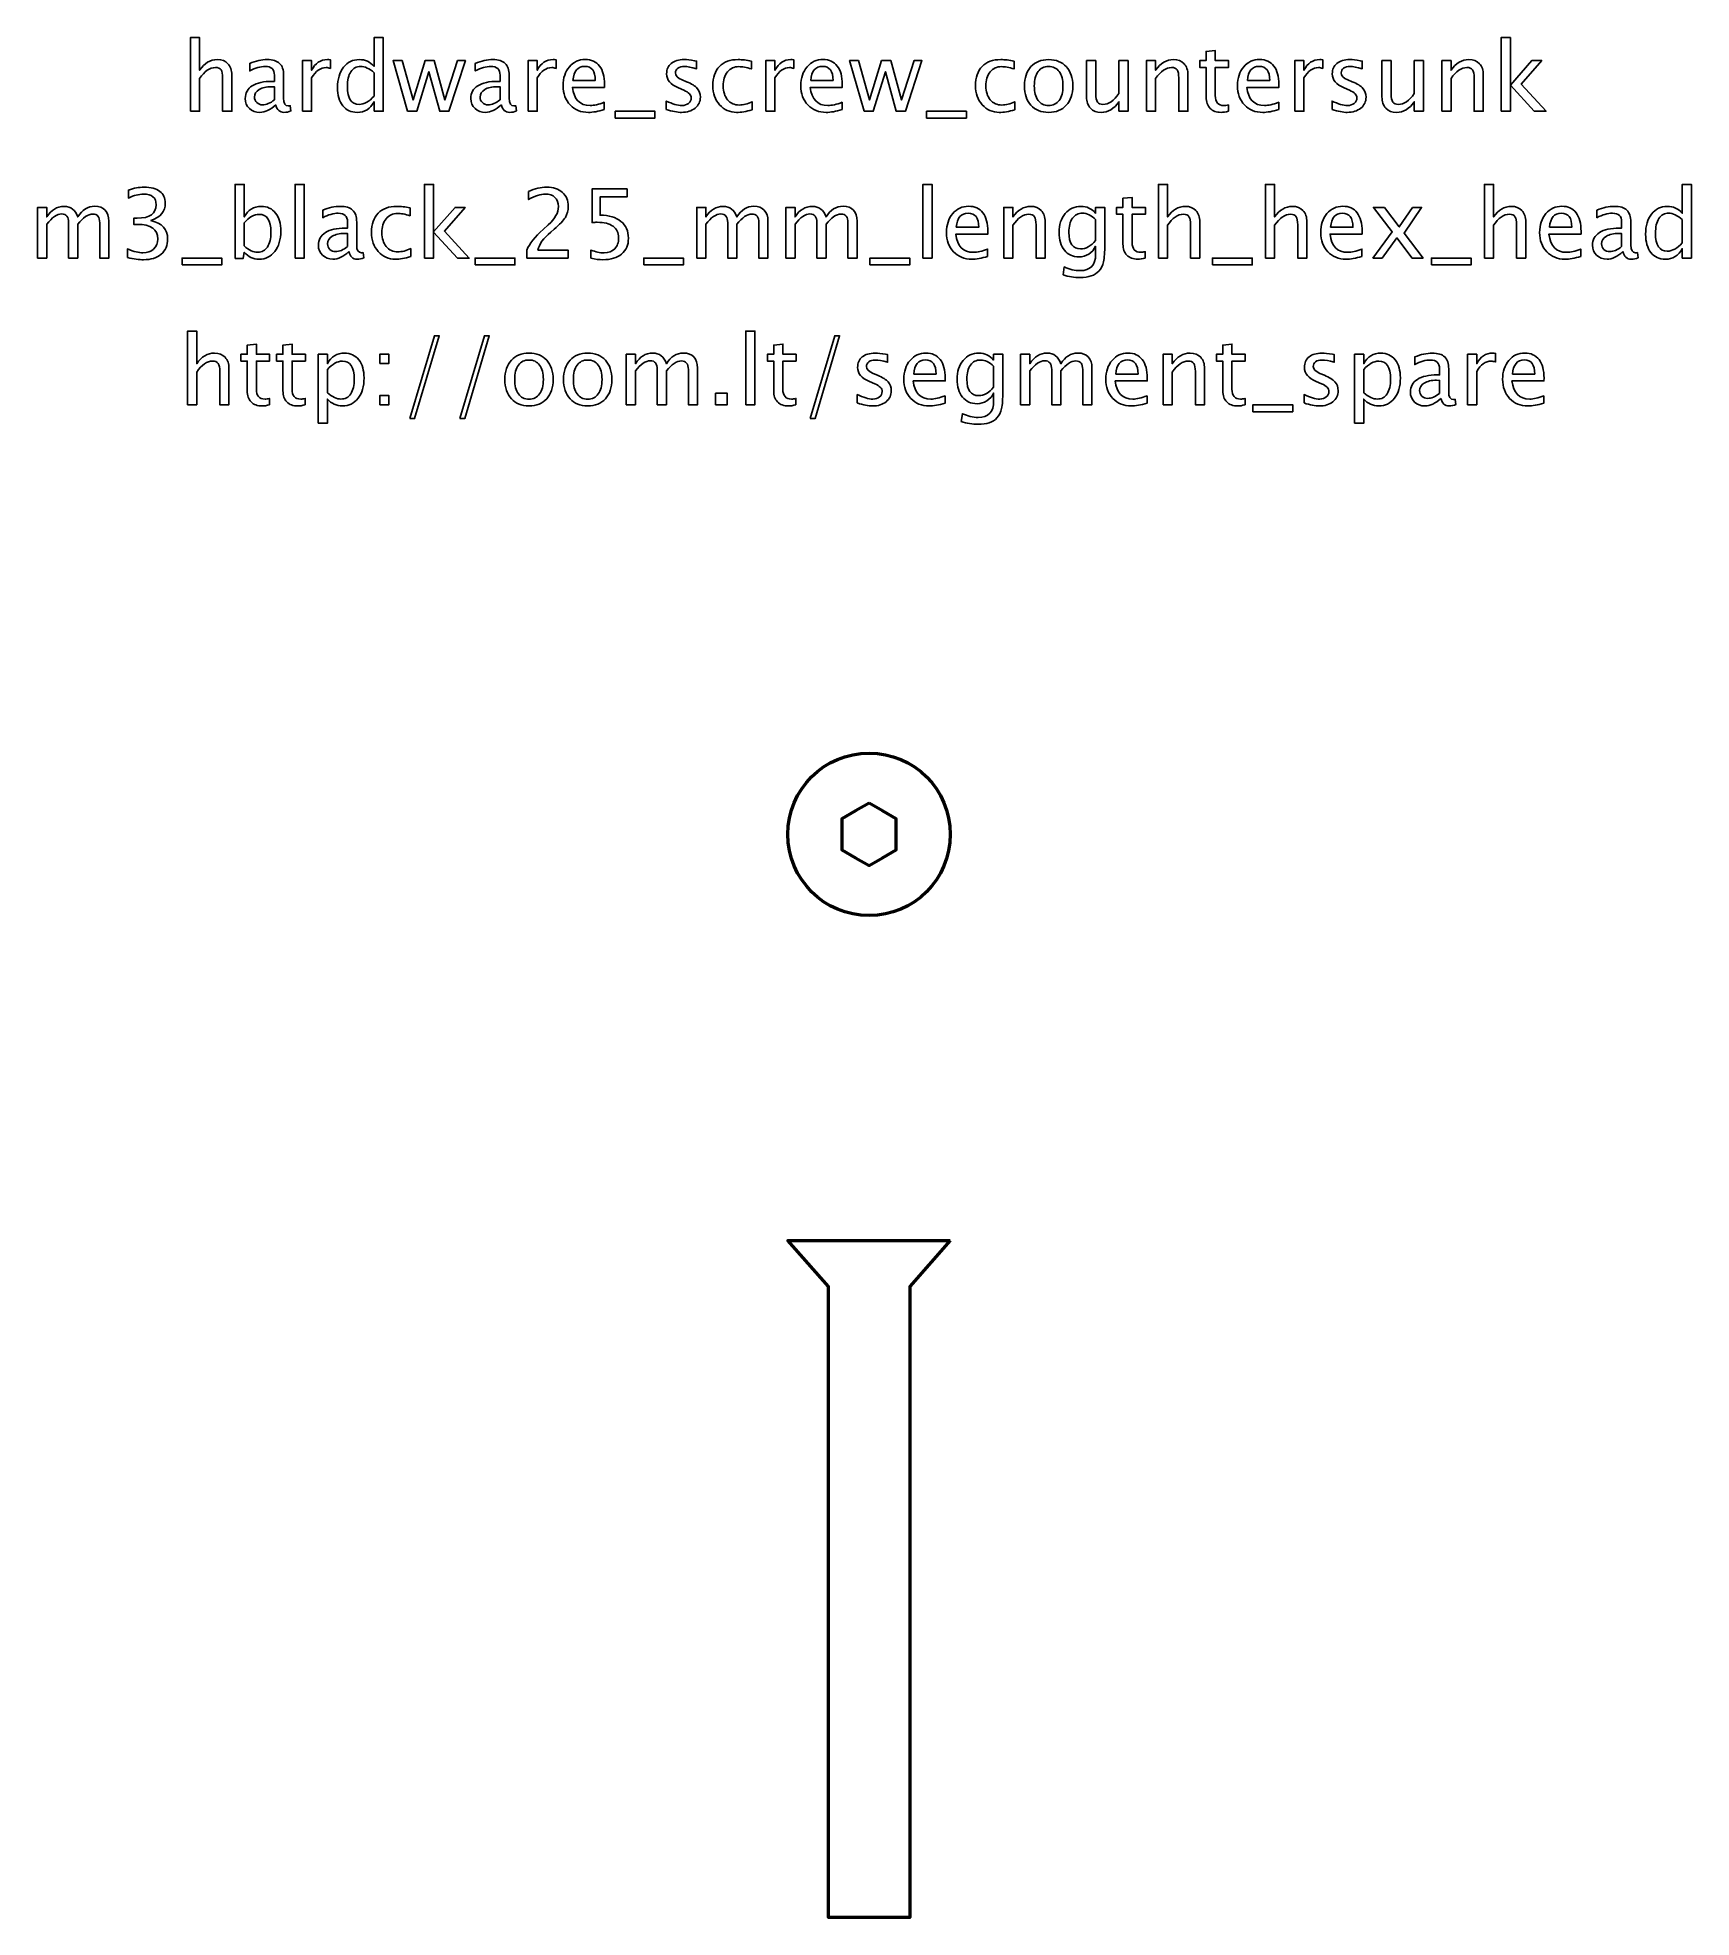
# Model space of a CAD drawing. Header units: centimetres. Extents: x -3.07 to 3.04, y -2.5 to 4.44.
import ezdxf

# ---------------------------------------------------------------- set-up
doc = ezdxf.new("R2010")
doc.units = ezdxf.units.CM
doc.header["$MEASUREMENT"] = 0
doc.layers.add('Layer 1', color=7, linetype='Continuous')

msp = doc.modelspace()

# ---------------------------------------------------------------- linework, layer by layer
at = {"layer": 'Layer 1', "lineweight": 53}
msp.add_ellipse((0, 1.5), major_axis=(0, 0.3), ratio=1, dxfattribs=at)
at = {"layer": 'Layer 1'}
for points, knots in [([(-2.50577, 4.17044), (-2.50577, 4.17044), (-2.50577, 4.44243), (-2.50577, 4.44243), (-2.50577, 4.44243), (-2.50577, 4.44243), (-2.47191, 4.44243), (-2.47191, 4.44243), (-2.47191, 4.44243), (-2.47191, 4.44243), (-2.47191, 4.32208), (-2.47191, 4.32208), (-2.47191, 4.32208), (-2.45397, 4.34824), (-2.43198, 4.36129), (-2.406, 4.36129), (-2.406, 4.36129), (-2.38965, 4.36129), (-2.37666, 4.35618), (-2.36707, 4.34589), (-2.36707, 4.34589), (-2.35749, 4.33566), (-2.35267, 4.32184), (-2.35267, 4.30456), (-2.35267, 4.30456), (-2.35267, 4.30456), (-2.35267, 4.17044), (-2.35267, 4.17044), (-2.35267, 4.17044), (-2.35267, 4.17044), (-2.38653, 4.17044), (-2.38653, 4.17044), (-2.38653, 4.17044), (-2.38653, 4.17044), (-2.38653, 4.2935), (-2.38653, 4.2935), (-2.38653, 4.2935), (-2.38653, 4.30738), (-2.38859, 4.31726), (-2.39265, 4.32313), (-2.39265, 4.32313), (-2.39676, 4.32907), (-2.40353, 4.33201), (-2.41299, 4.33201), (-2.41299, 4.33201), (-2.43381, 4.33201), (-2.45344, 4.31843), (-2.47191, 4.29127), (-2.47191, 4.29127), (-2.47191, 4.29127), (-2.47191, 4.17044), (-2.47191, 4.17044), (-2.47191, 4.17044), (-2.47191, 4.17044), (-2.50577, 4.17044), (-2.50577, 4.17044)], [0, 0, 0, 0, 0.0666667, 0.0666667, 0.0666667, 0.0666667, 0.1333333, 0.1333333, 0.1333333, 0.1333333, 0.2, 0.2, 0.2, 0.2, 0.2666667, 0.2666667, 0.2666667, 0.2666667, 0.3333333, 0.3333333, 0.3333333, 0.3333333, 0.4, 0.4, 0.4, 0.4, 0.4666667, 0.4666667, 0.4666667, 0.4666667, 0.5333333, 0.5333333, 0.5333333, 0.5333333, 0.6, 0.6, 0.6, 0.6, 0.6666667, 0.6666667, 0.6666667, 0.6666667, 0.7333333, 0.7333333, 0.7333333, 0.7333333, 0.8, 0.8, 0.8, 0.8, 0.8666667, 0.8666667, 0.8666667, 0.8666667, 1, 1, 1, 1]), ([(-1.82738, 4.17044), (-1.82738, 4.17044), (-1.82738, 4.20554), (-1.82738, 4.20554), (-1.82738, 4.20554), (-1.84119, 4.17932), (-1.86201, 4.16621), (-1.88982, 4.16621), (-1.88982, 4.16621), (-1.9124, 4.16621), (-1.93015, 4.17438), (-1.94309, 4.19078), (-1.94309, 4.19078), (-1.95602, 4.20719), (-1.96249, 4.22959), (-1.96249, 4.25799), (-1.96249, 4.25799), (-1.96249, 4.28903), (-1.95514, 4.31402), (-1.9405, 4.33295), (-1.9405, 4.33295), (-1.9258, 4.35183), (-1.90652, 4.36129), (-1.88259, 4.36129), (-1.88259, 4.36129), (-1.86042, 4.36129), (-1.84196, 4.35283), (-1.82738, 4.33584), (-1.82738, 4.33584), (-1.82738, 4.33584), (-1.82738, 4.44243), (-1.82738, 4.44243), (-1.82738, 4.44243), (-1.82738, 4.44243), (-1.79351, 4.44243), (-1.79351, 4.44243), (-1.79351, 4.44243), (-1.79351, 4.44243), (-1.79351, 4.17044), (-1.79351, 4.17044), (-1.79351, 4.17044), (-1.79351, 4.17044), (-1.82738, 4.17044), (-1.82738, 4.17044)], [0, 0, 0, 0, 0.0833333, 0.0833333, 0.0833333, 0.0833333, 0.1666667, 0.1666667, 0.1666667, 0.1666667, 0.25, 0.25, 0.25, 0.25, 0.3333333, 0.3333333, 0.3333333, 0.3333333, 0.4166667, 0.4166667, 0.4166667, 0.4166667, 0.5, 0.5, 0.5, 0.5, 0.5833333, 0.5833333, 0.5833333, 0.5833333, 0.6666667, 0.6666667, 0.6666667, 0.6666667, 0.75, 0.75, 0.75, 0.75, 0.8333333, 0.8333333, 0.8333333, 0.8333333, 1, 1, 1, 1]), ([(1.32685, 4.1705), (1.31638, 4.16762), (1.30727, 4.16621), (1.29956, 4.16621), (1.29956, 4.16621), (1.28228, 4.16621), (1.26881, 4.17115), (1.25917, 4.18102), (1.25917, 4.18102), (1.24947, 4.1909), (1.24465, 4.2046), (1.24465, 4.22218), (1.24465, 4.22218), (1.24465, 4.22218), (1.24465, 4.33201), (1.24465, 4.33201), (1.24465, 4.33201), (1.24465, 4.33201), (1.22125, 4.33201), (1.22125, 4.33201), (1.22125, 4.33201), (1.22125, 4.33201), (1.22125, 4.35741), (1.22125, 4.35741), (1.22125, 4.35741), (1.22125, 4.35741), (1.24465, 4.35741), (1.24465, 4.35741), (1.24465, 4.35741), (1.24465, 4.35741), (1.24465, 4.39122), (1.24465, 4.39122), (1.24465, 4.39122), (1.24465, 4.39122), (1.27851, 4.39446), (1.27851, 4.39446), (1.27851, 4.39446), (1.27851, 4.39446), (1.27851, 4.35741), (1.27851, 4.35741), (1.27851, 4.35741), (1.27851, 4.35741), (1.32755, 4.35741), (1.32755, 4.35741), (1.32755, 4.35741), (1.32755, 4.35741), (1.32755, 4.33201), (1.32755, 4.33201), (1.32755, 4.33201), (1.32755, 4.33201), (1.27851, 4.33201), (1.27851, 4.33201), (1.27851, 4.33201), (1.27851, 4.33201), (1.27851, 4.2283), (1.27851, 4.2283), (1.27851, 4.2283), (1.27851, 4.20384), (1.28916, 4.19161), (1.31038, 4.19161), (1.31038, 4.19161), (1.31491, 4.19161), (1.32038, 4.19237), (1.32685, 4.19384), (1.32685, 4.19384), (1.32685, 4.19384), (1.32685, 4.1705), (1.32685, 4.1705)], [0, 0, 0, 0, 0.0555556, 0.0555556, 0.0555556, 0.0555556, 0.1111111, 0.1111111, 0.1111111, 0.1111111, 0.1666667, 0.1666667, 0.1666667, 0.1666667, 0.2222222, 0.2222222, 0.2222222, 0.2222222, 0.2777778, 0.2777778, 0.2777778, 0.2777778, 0.3333333, 0.3333333, 0.3333333, 0.3333333, 0.3888889, 0.3888889, 0.3888889, 0.3888889, 0.4444444, 0.4444444, 0.4444444, 0.4444444, 0.5, 0.5, 0.5, 0.5, 0.5555556, 0.5555556, 0.5555556, 0.5555556, 0.6111111, 0.6111111, 0.6111111, 0.6111111, 0.6666667, 0.6666667, 0.6666667, 0.6666667, 0.7222222, 0.7222222, 0.7222222, 0.7222222, 0.7777778, 0.7777778, 0.7777778, 0.7777778, 0.8333333, 0.8333333, 0.8333333, 0.8333333, 0.8888889, 0.8888889, 0.8888889, 0.8888889, 1, 1, 1, 1]), ([(2.33387, 4.17044), (2.33387, 4.17044), (2.33387, 4.44243), (2.33387, 4.44243), (2.33387, 4.44243), (2.33387, 4.44243), (2.36773, 4.44243), (2.36773, 4.44243), (2.36773, 4.44243), (2.36773, 4.44243), (2.36773, 4.26669), (2.36773, 4.26669), (2.36773, 4.26669), (2.36773, 4.26669), (2.44711, 4.35741), (2.44711, 4.35741), (2.44711, 4.35741), (2.44711, 4.35741), (2.48368, 4.35741), (2.48368, 4.35741), (2.48368, 4.35741), (2.48368, 4.35741), (2.40783, 4.27016), (2.40783, 4.27016), (2.40783, 4.27016), (2.40783, 4.27016), (2.49956, 4.17044), (2.49956, 4.17044), (2.49956, 4.17044), (2.49956, 4.17044), (2.45593, 4.17044), (2.45593, 4.17044), (2.45593, 4.17044), (2.45593, 4.17044), (2.36773, 4.26634), (2.36773, 4.26634), (2.36773, 4.26634), (2.36773, 4.26634), (2.36773, 4.17044), (2.36773, 4.17044), (2.36773, 4.17044), (2.36773, 4.17044), (2.33387, 4.17044), (2.33387, 4.17044)], [0, 0, 0, 0, 0.0833333, 0.0833333, 0.0833333, 0.0833333, 0.1666667, 0.1666667, 0.1666667, 0.1666667, 0.25, 0.25, 0.25, 0.25, 0.3333333, 0.3333333, 0.3333333, 0.3333333, 0.4166667, 0.4166667, 0.4166667, 0.4166667, 0.5, 0.5, 0.5, 0.5, 0.5833333, 0.5833333, 0.5833333, 0.5833333, 0.6666667, 0.6666667, 0.6666667, 0.6666667, 0.75, 0.75, 0.75, 0.75, 0.8333333, 0.8333333, 0.8333333, 0.8333333, 1, 1, 1, 1]), ([(-2.19045, 4.19425), (-2.21079, 4.17556), (-2.23037, 4.16621), (-2.24918, 4.16621), (-2.24918, 4.16621), (-2.26465, 4.16621), (-2.27752, 4.17103), (-2.2877, 4.18073), (-2.2877, 4.18073), (-2.29793, 4.19043), (-2.30304, 4.20266), (-2.30304, 4.21742), (-2.30304, 4.21742), (-2.30304, 4.23782), (-2.29446, 4.25352), (-2.27729, 4.26446), (-2.27729, 4.26446), (-2.26012, 4.27539), (-2.23548, 4.28086), (-2.20338, 4.28086), (-2.20338, 4.28086), (-2.20338, 4.28086), (-2.19544, 4.28086), (-2.19544, 4.28086), (-2.19544, 4.28086), (-2.19544, 4.28086), (-2.19544, 4.30338), (-2.19544, 4.30338), (-2.19544, 4.30338), (-2.19544, 4.32508), (-2.20673, 4.33589), (-2.22937, 4.33589), (-2.22937, 4.33589), (-2.24689, 4.33589), (-2.26606, 4.33037), (-2.28681, 4.31931), (-2.28681, 4.31931), (-2.28681, 4.31931), (-2.28681, 4.34718), (-2.28681, 4.34718), (-2.28681, 4.34718), (-2.264, 4.35659), (-2.24248, 4.36129), (-2.22231, 4.36129), (-2.22231, 4.36129), (-2.20156, 4.36129), (-2.18621, 4.35659), (-2.17639, 4.34712), (-2.17639, 4.34712), (-2.16652, 4.33766), (-2.16158, 4.32308), (-2.16158, 4.30338), (-2.16158, 4.30338), (-2.16158, 4.30338), (-2.16158, 4.21889), (-2.16158, 4.21889), (-2.16158, 4.21889), (-2.16158, 4.19954), (-2.15564, 4.18984), (-2.1437, 4.18984), (-2.1437, 4.18984), (-2.14223, 4.18984), (-2.14006, 4.19008), (-2.13718, 4.19055), (-2.13718, 4.19055), (-2.13718, 4.19055), (-2.13476, 4.17173), (-2.13476, 4.17173), (-2.13476, 4.17173), (-2.14247, 4.16803), (-2.15093, 4.16621), (-2.16022, 4.16621), (-2.16022, 4.16621), (-2.17604, 4.16621), (-2.18609, 4.17556), (-2.19045, 4.19425)], [0, 0, 0, 0, 0.05, 0.05, 0.05, 0.05, 0.1, 0.1, 0.1, 0.1, 0.15, 0.15, 0.15, 0.15, 0.2, 0.2, 0.2, 0.2, 0.25, 0.25, 0.25, 0.25, 0.3, 0.3, 0.3, 0.3, 0.35, 0.35, 0.35, 0.35, 0.4, 0.4, 0.4, 0.4, 0.45, 0.45, 0.45, 0.45, 0.5, 0.5, 0.5, 0.5, 0.55, 0.55, 0.55, 0.55, 0.6, 0.6, 0.6, 0.6, 0.65, 0.65, 0.65, 0.65, 0.7, 0.7, 0.7, 0.7, 0.75, 0.75, 0.75, 0.75, 0.8, 0.8, 0.8, 0.8, 0.85, 0.85, 0.85, 0.85, 0.9, 0.9, 0.9, 0.9, 1, 1, 1, 1]), ([(-2.09202, 4.17044), (-2.09202, 4.17044), (-2.09202, 4.35741), (-2.09202, 4.35741), (-2.09202, 4.35741), (-2.09202, 4.35741), (-2.05816, 4.35741), (-2.05816, 4.35741), (-2.05816, 4.35741), (-2.05816, 4.35741), (-2.05816, 4.32208), (-2.05816, 4.32208), (-2.05816, 4.32208), (-2.04469, 4.34824), (-2.02517, 4.36129), (-1.99954, 4.36129), (-1.99954, 4.36129), (-1.99607, 4.36129), (-1.99242, 4.361), (-1.98866, 4.36041), (-1.98866, 4.36041), (-1.98866, 4.36041), (-1.98866, 4.32872), (-1.98866, 4.32872), (-1.98866, 4.32872), (-1.99454, 4.33066), (-1.99971, 4.33166), (-2.00418, 4.33166), (-2.00418, 4.33166), (-2.0257, 4.33166), (-2.04369, 4.31896), (-2.05816, 4.2935), (-2.05816, 4.2935), (-2.05816, 4.2935), (-2.05816, 4.17044), (-2.05816, 4.17044), (-2.05816, 4.17044), (-2.05816, 4.17044), (-2.09202, 4.17044), (-2.09202, 4.17044)], [0, 0, 0, 0, 0.0909091, 0.0909091, 0.0909091, 0.0909091, 0.1818182, 0.1818182, 0.1818182, 0.1818182, 0.2727273, 0.2727273, 0.2727273, 0.2727273, 0.3636364, 0.3636364, 0.3636364, 0.3636364, 0.4545455, 0.4545455, 0.4545455, 0.4545455, 0.5454545, 0.5454545, 0.5454545, 0.5454545, 0.6363636, 0.6363636, 0.6363636, 0.6363636, 0.7272727, 0.7272727, 0.7272727, 0.7272727, 0.8181818, 0.8181818, 0.8181818, 0.8181818, 1, 1, 1, 1]), ([(-1.82738, 4.31267), (-1.84496, 4.32813), (-1.86159, 4.33589), (-1.87735, 4.33589), (-1.87735, 4.33589), (-1.89287, 4.33589), (-1.90487, 4.32943), (-1.91339, 4.31643), (-1.91339, 4.31643), (-1.92192, 4.3035), (-1.92615, 4.28515), (-1.92615, 4.2614), (-1.92615, 4.2614), (-1.92615, 4.21771), (-1.91169, 4.19584), (-1.8827, 4.19584), (-1.8827, 4.19584), (-1.86389, 4.19584), (-1.84543, 4.20613), (-1.82738, 4.22665), (-1.82738, 4.22665), (-1.82738, 4.22665), (-1.82738, 4.31267), (-1.82738, 4.31267)], [0, 0, 0, 0, 0.1428571, 0.1428571, 0.1428571, 0.1428571, 0.2857143, 0.2857143, 0.2857143, 0.2857143, 0.4285714, 0.4285714, 0.4285714, 0.4285714, 0.5714286, 0.5714286, 0.5714286, 0.5714286, 0.7142857, 0.7142857, 0.7142857, 0.7142857, 1, 1, 1, 1]), ([(-1.70378, 4.17044), (-1.70378, 4.17044), (-1.7574, 4.35741), (-1.7574, 4.35741), (-1.7574, 4.35741), (-1.7574, 4.35741), (-1.72436, 4.35741), (-1.72436, 4.35741), (-1.72436, 4.35741), (-1.72436, 4.35741), (-1.68326, 4.21224), (-1.68326, 4.21224), (-1.68326, 4.21224), (-1.68326, 4.21224), (-1.63893, 4.35741), (-1.63893, 4.35741), (-1.63893, 4.35741), (-1.63893, 4.35741), (-1.60506, 4.35741), (-1.60506, 4.35741), (-1.60506, 4.35741), (-1.60506, 4.35741), (-1.56608, 4.21248), (-1.56608, 4.21248), (-1.56608, 4.21248), (-1.56608, 4.21248), (-1.51892, 4.35741), (-1.51892, 4.35741), (-1.51892, 4.35741), (-1.51892, 4.35741), (-1.49, 4.35741), (-1.49, 4.35741), (-1.49, 4.35741), (-1.49, 4.35741), (-1.55103, 4.17044), (-1.55103, 4.17044), (-1.55103, 4.17044), (-1.55103, 4.17044), (-1.58489, 4.17044), (-1.58489, 4.17044), (-1.58489, 4.17044), (-1.58489, 4.17044), (-1.62499, 4.31626), (-1.62499, 4.31626), (-1.62499, 4.31626), (-1.62499, 4.31626), (-1.66991, 4.17044), (-1.66991, 4.17044), (-1.66991, 4.17044), (-1.66991, 4.17044), (-1.70378, 4.17044), (-1.70378, 4.17044)], [0, 0, 0, 0, 0.0714286, 0.0714286, 0.0714286, 0.0714286, 0.1428571, 0.1428571, 0.1428571, 0.1428571, 0.2142857, 0.2142857, 0.2142857, 0.2142857, 0.2857143, 0.2857143, 0.2857143, 0.2857143, 0.3571429, 0.3571429, 0.3571429, 0.3571429, 0.4285714, 0.4285714, 0.4285714, 0.4285714, 0.5, 0.5, 0.5, 0.5, 0.5714286, 0.5714286, 0.5714286, 0.5714286, 0.6428571, 0.6428571, 0.6428571, 0.6428571, 0.7142857, 0.7142857, 0.7142857, 0.7142857, 0.7857143, 0.7857143, 0.7857143, 0.7857143, 0.8571429, 0.8571429, 0.8571429, 0.8571429, 1, 1, 1, 1]), ([(-1.35747, 4.19425), (-1.37781, 4.17556), (-1.39739, 4.16621), (-1.4162, 4.16621), (-1.4162, 4.16621), (-1.43167, 4.16621), (-1.44454, 4.17103), (-1.45472, 4.18073), (-1.45472, 4.18073), (-1.46495, 4.19043), (-1.47006, 4.20266), (-1.47006, 4.21742), (-1.47006, 4.21742), (-1.47006, 4.23782), (-1.46148, 4.25352), (-1.44431, 4.26446), (-1.44431, 4.26446), (-1.42714, 4.27539), (-1.4025, 4.28086), (-1.3704, 4.28086), (-1.3704, 4.28086), (-1.3704, 4.28086), (-1.36246, 4.28086), (-1.36246, 4.28086), (-1.36246, 4.28086), (-1.36246, 4.28086), (-1.36246, 4.30338), (-1.36246, 4.30338), (-1.36246, 4.30338), (-1.36246, 4.32508), (-1.37375, 4.33589), (-1.39639, 4.33589), (-1.39639, 4.33589), (-1.41391, 4.33589), (-1.43308, 4.33037), (-1.45383, 4.31931), (-1.45383, 4.31931), (-1.45383, 4.31931), (-1.45383, 4.34718), (-1.45383, 4.34718), (-1.45383, 4.34718), (-1.43102, 4.35659), (-1.4095, 4.36129), (-1.38933, 4.36129), (-1.38933, 4.36129), (-1.36858, 4.36129), (-1.35323, 4.35659), (-1.34341, 4.34712), (-1.34341, 4.34712), (-1.33354, 4.33766), (-1.3286, 4.32308), (-1.3286, 4.30338), (-1.3286, 4.30338), (-1.3286, 4.30338), (-1.3286, 4.21889), (-1.3286, 4.21889), (-1.3286, 4.21889), (-1.3286, 4.19954), (-1.32266, 4.18984), (-1.31072, 4.18984), (-1.31072, 4.18984), (-1.30925, 4.18984), (-1.30708, 4.19008), (-1.3042, 4.19055), (-1.3042, 4.19055), (-1.3042, 4.19055), (-1.30178, 4.17173), (-1.30178, 4.17173), (-1.30178, 4.17173), (-1.30949, 4.16803), (-1.31795, 4.16621), (-1.32724, 4.16621), (-1.32724, 4.16621), (-1.34306, 4.16621), (-1.35311, 4.17556), (-1.35747, 4.19425)], [0, 0, 0, 0, 0.05, 0.05, 0.05, 0.05, 0.1, 0.1, 0.1, 0.1, 0.15, 0.15, 0.15, 0.15, 0.2, 0.2, 0.2, 0.2, 0.25, 0.25, 0.25, 0.25, 0.3, 0.3, 0.3, 0.3, 0.35, 0.35, 0.35, 0.35, 0.4, 0.4, 0.4, 0.4, 0.45, 0.45, 0.45, 0.45, 0.5, 0.5, 0.5, 0.5, 0.55, 0.55, 0.55, 0.55, 0.6, 0.6, 0.6, 0.6, 0.65, 0.65, 0.65, 0.65, 0.7, 0.7, 0.7, 0.7, 0.75, 0.75, 0.75, 0.75, 0.8, 0.8, 0.8, 0.8, 0.85, 0.85, 0.85, 0.85, 0.9, 0.9, 0.9, 0.9, 1, 1, 1, 1]), ([(-1.25904, 4.17044), (-1.25904, 4.17044), (-1.25904, 4.35741), (-1.25904, 4.35741), (-1.25904, 4.35741), (-1.25904, 4.35741), (-1.22518, 4.35741), (-1.22518, 4.35741), (-1.22518, 4.35741), (-1.22518, 4.35741), (-1.22518, 4.32208), (-1.22518, 4.32208), (-1.22518, 4.32208), (-1.21171, 4.34824), (-1.19219, 4.36129), (-1.16656, 4.36129), (-1.16656, 4.36129), (-1.16309, 4.36129), (-1.15944, 4.361), (-1.15568, 4.36041), (-1.15568, 4.36041), (-1.15568, 4.36041), (-1.15568, 4.32872), (-1.15568, 4.32872), (-1.15568, 4.32872), (-1.16156, 4.33066), (-1.16673, 4.33166), (-1.1712, 4.33166), (-1.1712, 4.33166), (-1.19272, 4.33166), (-1.21071, 4.31896), (-1.22518, 4.2935), (-1.22518, 4.2935), (-1.22518, 4.2935), (-1.22518, 4.17044), (-1.22518, 4.17044), (-1.22518, 4.17044), (-1.22518, 4.17044), (-1.25904, 4.17044), (-1.25904, 4.17044)], [0, 0, 0, 0, 0.0909091, 0.0909091, 0.0909091, 0.0909091, 0.1818182, 0.1818182, 0.1818182, 0.1818182, 0.2727273, 0.2727273, 0.2727273, 0.2727273, 0.3636364, 0.3636364, 0.3636364, 0.3636364, 0.4545455, 0.4545455, 0.4545455, 0.4545455, 0.5454545, 0.5454545, 0.5454545, 0.5454545, 0.6363636, 0.6363636, 0.6363636, 0.6363636, 0.7272727, 0.7272727, 0.7272727, 0.7272727, 0.8181818, 0.8181818, 0.8181818, 0.8181818, 1, 1, 1, 1]), ([(-0.97746, 4.17644), (-1.00022, 4.16962), (-1.01968, 4.16621), (-1.03591, 4.16621), (-1.03591, 4.16621), (-1.0636, 4.16621), (-1.08612, 4.17538), (-1.10346, 4.19366), (-1.10346, 4.19366), (-1.12081, 4.21195), (-1.12951, 4.23565), (-1.12951, 4.26481), (-1.12951, 4.26481), (-1.12951, 4.29309), (-1.12187, 4.31631), (-1.10652, 4.33448), (-1.10652, 4.33448), (-1.09117, 4.35259), (-1.07154, 4.36165), (-1.04761, 4.36165), (-1.04761, 4.36165), (-1.02497, 4.36165), (-1.00745, 4.35359), (-0.9951, 4.33748), (-0.9951, 4.33748), (-0.98275, 4.32137), (-0.97658, 4.29856), (-0.97658, 4.26898), (-0.97658, 4.26898), (-0.97658, 4.26898), (-0.97676, 4.25864), (-0.97676, 4.25864), (-0.97676, 4.25864), (-0.97676, 4.25864), (-1.09494, 4.25864), (-1.09494, 4.25864), (-1.09494, 4.25864), (-1.09, 4.21395), (-1.06818, 4.19161), (-1.02956, 4.19161), (-1.02956, 4.19161), (-1.01539, 4.19161), (-0.99804, 4.1956), (-0.97746, 4.2036), (-0.97746, 4.2036), (-0.97746, 4.2036), (-0.97746, 4.17644), (-0.97746, 4.17644)], [0, 0, 0, 0, 0.0769231, 0.0769231, 0.0769231, 0.0769231, 0.1538462, 0.1538462, 0.1538462, 0.1538462, 0.2307692, 0.2307692, 0.2307692, 0.2307692, 0.3076923, 0.3076923, 0.3076923, 0.3076923, 0.3846154, 0.3846154, 0.3846154, 0.3846154, 0.4615385, 0.4615385, 0.4615385, 0.4615385, 0.5384615, 0.5384615, 0.5384615, 0.5384615, 0.6153846, 0.6153846, 0.6153846, 0.6153846, 0.6923077, 0.6923077, 0.6923077, 0.6923077, 0.7692308, 0.7692308, 0.7692308, 0.7692308, 0.8461538, 0.8461538, 0.8461538, 0.8461538, 1, 1, 1, 1]), ([(-1.09317, 4.28404), (-1.09317, 4.28404), (-1.01062, 4.28404), (-1.01062, 4.28404), (-1.01062, 4.28404), (-1.01062, 4.31884), (-1.02362, 4.33625), (-1.04955, 4.33625), (-1.04955, 4.33625), (-1.07565, 4.33625), (-1.09017, 4.31884), (-1.09317, 4.28404)], [0, 0, 0, 0, 0.25, 0.25, 0.25, 0.25, 0.5, 0.5, 0.5, 0.5, 1, 1, 1, 1]), ([(-0.74845, 4.17714), (-0.74845, 4.17714), (-0.74845, 4.20819), (-0.74845, 4.20819), (-0.74845, 4.20819), (-0.72628, 4.19713), (-0.70705, 4.19161), (-0.69065, 4.19161), (-0.69065, 4.19161), (-0.68089, 4.19161), (-0.67277, 4.19425), (-0.66637, 4.19954), (-0.66637, 4.19954), (-0.65996, 4.20478), (-0.65672, 4.21136), (-0.65672, 4.2193), (-0.65672, 4.2193), (-0.65672, 4.23088), (-0.66572, 4.24047), (-0.68371, 4.24805), (-0.68371, 4.24805), (-0.68371, 4.24805), (-0.70353, 4.25646), (-0.70353, 4.25646), (-0.70353, 4.25646), (-0.73275, 4.26857), (-0.74739, 4.28609), (-0.74739, 4.30885), (-0.74739, 4.30885), (-0.74739, 4.32513), (-0.74163, 4.33795), (-0.7301, 4.3473), (-0.7301, 4.3473), (-0.71858, 4.35665), (-0.70276, 4.36129), (-0.68271, 4.36129), (-0.68271, 4.36129), (-0.6723, 4.36129), (-0.65937, 4.35988), (-0.64402, 4.357), (-0.64402, 4.357), (-0.64402, 4.357), (-0.63697, 4.35565), (-0.63697, 4.35565), (-0.63697, 4.35565), (-0.63697, 4.35565), (-0.63697, 4.32743), (-0.63697, 4.32743), (-0.63697, 4.32743), (-0.65584, 4.33307), (-0.67089, 4.33589), (-0.68212, 4.33589), (-0.68212, 4.33589), (-0.692, 4.33589), (-0.69982, 4.33372), (-0.70576, 4.32943), (-0.70576, 4.32943), (-0.71164, 4.32513), (-0.71458, 4.31937), (-0.71458, 4.31214), (-0.71458, 4.31214), (-0.71458, 4.30197), (-0.70635, 4.29333), (-0.68983, 4.28633), (-0.68983, 4.28633), (-0.68983, 4.28633), (-0.67354, 4.27945), (-0.67354, 4.27945), (-0.67354, 4.27945), (-0.65508, 4.27169), (-0.64202, 4.26346), (-0.63438, 4.25481), (-0.63438, 4.25481), (-0.62668, 4.24617), (-0.62286, 4.23535), (-0.62286, 4.22242), (-0.62286, 4.22242), (-0.62286, 4.20601), (-0.62932, 4.19255), (-0.64232, 4.18202), (-0.64232, 4.18202), (-0.65525, 4.1715), (-0.67183, 4.16621), (-0.692, 4.16621), (-0.692, 4.16621), (-0.70752, 4.16621), (-0.72628, 4.16985), (-0.74845, 4.17714)], [0, 0, 0, 0, 0.0434783, 0.0434783, 0.0434783, 0.0434783, 0.0869565, 0.0869565, 0.0869565, 0.0869565, 0.1304348, 0.1304348, 0.1304348, 0.1304348, 0.173913, 0.173913, 0.173913, 0.173913, 0.2173913, 0.2173913, 0.2173913, 0.2173913, 0.2608696, 0.2608696, 0.2608696, 0.2608696, 0.3043478, 0.3043478, 0.3043478, 0.3043478, 0.3478261, 0.3478261, 0.3478261, 0.3478261, 0.3913043, 0.3913043, 0.3913043, 0.3913043, 0.4347826, 0.4347826, 0.4347826, 0.4347826, 0.4782609, 0.4782609, 0.4782609, 0.4782609, 0.5217391, 0.5217391, 0.5217391, 0.5217391, 0.5652174, 0.5652174, 0.5652174, 0.5652174, 0.6086957, 0.6086957, 0.6086957, 0.6086957, 0.6521739, 0.6521739, 0.6521739, 0.6521739, 0.6956522, 0.6956522, 0.6956522, 0.6956522, 0.7391304, 0.7391304, 0.7391304, 0.7391304, 0.7826087, 0.7826087, 0.7826087, 0.7826087, 0.826087, 0.826087, 0.826087, 0.826087, 0.8695652, 0.8695652, 0.8695652, 0.8695652, 0.9130435, 0.9130435, 0.9130435, 0.9130435, 1, 1, 1, 1]), ([(-0.43206, 4.17608), (-0.45399, 4.1695), (-0.47292, 4.16621), (-0.48886, 4.16621), (-0.48886, 4.16621), (-0.51414, 4.16621), (-0.53507, 4.17556), (-0.55171, 4.19419), (-0.55171, 4.19419), (-0.56835, 4.21289), (-0.5767, 4.23647), (-0.5767, 4.26487), (-0.5767, 4.26487), (-0.5767, 4.29521), (-0.56847, 4.3189), (-0.55201, 4.33584), (-0.55201, 4.33584), (-0.53554, 4.35283), (-0.51255, 4.36129), (-0.48304, 4.36129), (-0.48304, 4.36129), (-0.46851, 4.36129), (-0.45217, 4.35929), (-0.43418, 4.3553), (-0.43418, 4.3553), (-0.43418, 4.3553), (-0.43418, 4.32672), (-0.43418, 4.32672), (-0.43418, 4.32672), (-0.45329, 4.33237), (-0.46887, 4.33519), (-0.48086, 4.33519), (-0.48086, 4.33519), (-0.49827, 4.33519), (-0.5122, 4.32866), (-0.52261, 4.31567), (-0.52261, 4.31567), (-0.53301, 4.30267), (-0.53825, 4.28533), (-0.53825, 4.26369), (-0.53825, 4.26369), (-0.53825, 4.2427), (-0.53284, 4.22577), (-0.52208, 4.21277), (-0.52208, 4.21277), (-0.51132, 4.19984), (-0.49727, 4.19337), (-0.4798, 4.19337), (-0.4798, 4.19337), (-0.46434, 4.19337), (-0.44846, 4.19737), (-0.43206, 4.20537), (-0.43206, 4.20537), (-0.43206, 4.20537), (-0.43206, 4.17608), (-0.43206, 4.17608)], [0, 0, 0, 0, 0.0666667, 0.0666667, 0.0666667, 0.0666667, 0.1333333, 0.1333333, 0.1333333, 0.1333333, 0.2, 0.2, 0.2, 0.2, 0.2666667, 0.2666667, 0.2666667, 0.2666667, 0.3333333, 0.3333333, 0.3333333, 0.3333333, 0.4, 0.4, 0.4, 0.4, 0.4666667, 0.4666667, 0.4666667, 0.4666667, 0.5333333, 0.5333333, 0.5333333, 0.5333333, 0.6, 0.6, 0.6, 0.6, 0.6666667, 0.6666667, 0.6666667, 0.6666667, 0.7333333, 0.7333333, 0.7333333, 0.7333333, 0.8, 0.8, 0.8, 0.8, 0.8666667, 0.8666667, 0.8666667, 0.8666667, 1, 1, 1, 1]), ([(-0.3812, 4.17044), (-0.3812, 4.17044), (-0.3812, 4.35741), (-0.3812, 4.35741), (-0.3812, 4.35741), (-0.3812, 4.35741), (-0.34734, 4.35741), (-0.34734, 4.35741), (-0.34734, 4.35741), (-0.34734, 4.35741), (-0.34734, 4.32208), (-0.34734, 4.32208), (-0.34734, 4.32208), (-0.33387, 4.34824), (-0.31435, 4.36129), (-0.28872, 4.36129), (-0.28872, 4.36129), (-0.28525, 4.36129), (-0.2816, 4.361), (-0.27784, 4.36041), (-0.27784, 4.36041), (-0.27784, 4.36041), (-0.27784, 4.32872), (-0.27784, 4.32872), (-0.27784, 4.32872), (-0.28372, 4.33066), (-0.28889, 4.33166), (-0.29336, 4.33166), (-0.29336, 4.33166), (-0.31488, 4.33166), (-0.33287, 4.31896), (-0.34734, 4.2935), (-0.34734, 4.2935), (-0.34734, 4.2935), (-0.34734, 4.17044), (-0.34734, 4.17044), (-0.34734, 4.17044), (-0.34734, 4.17044), (-0.3812, 4.17044), (-0.3812, 4.17044)], [0, 0, 0, 0, 0.0909091, 0.0909091, 0.0909091, 0.0909091, 0.1818182, 0.1818182, 0.1818182, 0.1818182, 0.2727273, 0.2727273, 0.2727273, 0.2727273, 0.3636364, 0.3636364, 0.3636364, 0.3636364, 0.4545455, 0.4545455, 0.4545455, 0.4545455, 0.5454545, 0.5454545, 0.5454545, 0.5454545, 0.6363636, 0.6363636, 0.6363636, 0.6363636, 0.7272727, 0.7272727, 0.7272727, 0.7272727, 0.8181818, 0.8181818, 0.8181818, 0.8181818, 1, 1, 1, 1]), ([(-0.09962, 4.17644), (-0.12238, 4.16962), (-0.14184, 4.16621), (-0.15807, 4.16621), (-0.15807, 4.16621), (-0.18576, 4.16621), (-0.20828, 4.17538), (-0.22562, 4.19366), (-0.22562, 4.19366), (-0.24297, 4.21195), (-0.25167, 4.23565), (-0.25167, 4.26481), (-0.25167, 4.26481), (-0.25167, 4.29309), (-0.24403, 4.31631), (-0.22868, 4.33448), (-0.22868, 4.33448), (-0.21333, 4.35259), (-0.1937, 4.36165), (-0.16977, 4.36165), (-0.16977, 4.36165), (-0.14713, 4.36165), (-0.12961, 4.35359), (-0.11726, 4.33748), (-0.11726, 4.33748), (-0.10491, 4.32137), (-0.09874, 4.29856), (-0.09874, 4.26898), (-0.09874, 4.26898), (-0.09874, 4.26898), (-0.09892, 4.25864), (-0.09892, 4.25864), (-0.09892, 4.25864), (-0.09892, 4.25864), (-0.2171, 4.25864), (-0.2171, 4.25864), (-0.2171, 4.25864), (-0.21216, 4.21395), (-0.19034, 4.19161), (-0.15172, 4.19161), (-0.15172, 4.19161), (-0.13755, 4.19161), (-0.1202, 4.1956), (-0.09962, 4.2036), (-0.09962, 4.2036), (-0.09962, 4.2036), (-0.09962, 4.17644), (-0.09962, 4.17644)], [0, 0, 0, 0, 0.0769231, 0.0769231, 0.0769231, 0.0769231, 0.1538462, 0.1538462, 0.1538462, 0.1538462, 0.2307692, 0.2307692, 0.2307692, 0.2307692, 0.3076923, 0.3076923, 0.3076923, 0.3076923, 0.3846154, 0.3846154, 0.3846154, 0.3846154, 0.4615385, 0.4615385, 0.4615385, 0.4615385, 0.5384615, 0.5384615, 0.5384615, 0.5384615, 0.6153846, 0.6153846, 0.6153846, 0.6153846, 0.6923077, 0.6923077, 0.6923077, 0.6923077, 0.7692308, 0.7692308, 0.7692308, 0.7692308, 0.8461538, 0.8461538, 0.8461538, 0.8461538, 1, 1, 1, 1]), ([(-0.21533, 4.28404), (-0.21533, 4.28404), (-0.13278, 4.28404), (-0.13278, 4.28404), (-0.13278, 4.28404), (-0.13278, 4.31884), (-0.14578, 4.33625), (-0.17171, 4.33625), (-0.17171, 4.33625), (-0.19781, 4.33625), (-0.21233, 4.31884), (-0.21533, 4.28404)], [0, 0, 0, 0, 0.25, 0.25, 0.25, 0.25, 0.5, 0.5, 0.5, 0.5, 1, 1, 1, 1]), ([(-0.01842, 4.17044), (-0.01842, 4.17044), (-0.07204, 4.35741), (-0.07204, 4.35741), (-0.07204, 4.35741), (-0.07204, 4.35741), (-0.039, 4.35741), (-0.039, 4.35741), (-0.039, 4.35741), (-0.039, 4.35741), (0.0021, 4.21224), (0.0021, 4.21224), (0.0021, 4.21224), (0.0021, 4.21224), (0.04643, 4.35741), (0.04643, 4.35741), (0.04643, 4.35741), (0.04643, 4.35741), (0.0803, 4.35741), (0.0803, 4.35741), (0.0803, 4.35741), (0.0803, 4.35741), (0.11928, 4.21248), (0.11928, 4.21248), (0.11928, 4.21248), (0.11928, 4.21248), (0.16644, 4.35741), (0.16644, 4.35741), (0.16644, 4.35741), (0.16644, 4.35741), (0.19536, 4.35741), (0.19536, 4.35741), (0.19536, 4.35741), (0.19536, 4.35741), (0.13433, 4.17044), (0.13433, 4.17044), (0.13433, 4.17044), (0.13433, 4.17044), (0.10047, 4.17044), (0.10047, 4.17044), (0.10047, 4.17044), (0.10047, 4.17044), (0.06037, 4.31626), (0.06037, 4.31626), (0.06037, 4.31626), (0.06037, 4.31626), (0.01545, 4.17044), (0.01545, 4.17044), (0.01545, 4.17044), (0.01545, 4.17044), (-0.01842, 4.17044), (-0.01842, 4.17044)], [0, 0, 0, 0, 0.0714286, 0.0714286, 0.0714286, 0.0714286, 0.1428571, 0.1428571, 0.1428571, 0.1428571, 0.2142857, 0.2142857, 0.2142857, 0.2142857, 0.2857143, 0.2857143, 0.2857143, 0.2857143, 0.3571429, 0.3571429, 0.3571429, 0.3571429, 0.4285714, 0.4285714, 0.4285714, 0.4285714, 0.5, 0.5, 0.5, 0.5, 0.5714286, 0.5714286, 0.5714286, 0.5714286, 0.6428571, 0.6428571, 0.6428571, 0.6428571, 0.7142857, 0.7142857, 0.7142857, 0.7142857, 0.7857143, 0.7857143, 0.7857143, 0.7857143, 0.8571429, 0.8571429, 0.8571429, 0.8571429, 1, 1, 1, 1]), ([(0.53774, 4.17608), (0.51581, 4.1695), (0.49688, 4.16621), (0.48094, 4.16621), (0.48094, 4.16621), (0.45566, 4.16621), (0.43473, 4.17556), (0.41809, 4.19419), (0.41809, 4.19419), (0.40145, 4.21289), (0.3931, 4.23647), (0.3931, 4.26487), (0.3931, 4.26487), (0.3931, 4.29521), (0.40133, 4.3189), (0.41779, 4.33584), (0.41779, 4.33584), (0.43426, 4.35283), (0.45725, 4.36129), (0.48676, 4.36129), (0.48676, 4.36129), (0.50129, 4.36129), (0.51763, 4.35929), (0.53562, 4.3553), (0.53562, 4.3553), (0.53562, 4.3553), (0.53562, 4.32672), (0.53562, 4.32672), (0.53562, 4.32672), (0.51651, 4.33237), (0.50093, 4.33519), (0.48894, 4.33519), (0.48894, 4.33519), (0.47153, 4.33519), (0.4576, 4.32866), (0.44719, 4.31567), (0.44719, 4.31567), (0.43679, 4.30267), (0.43155, 4.28533), (0.43155, 4.26369), (0.43155, 4.26369), (0.43155, 4.2427), (0.43696, 4.22577), (0.44772, 4.21277), (0.44772, 4.21277), (0.45848, 4.19984), (0.47253, 4.19337), (0.49, 4.19337), (0.49, 4.19337), (0.50546, 4.19337), (0.52134, 4.19737), (0.53774, 4.20537), (0.53774, 4.20537), (0.53774, 4.20537), (0.53774, 4.17608), (0.53774, 4.17608)], [0, 0, 0, 0, 0.0666667, 0.0666667, 0.0666667, 0.0666667, 0.1333333, 0.1333333, 0.1333333, 0.1333333, 0.2, 0.2, 0.2, 0.2, 0.2666667, 0.2666667, 0.2666667, 0.2666667, 0.3333333, 0.3333333, 0.3333333, 0.3333333, 0.4, 0.4, 0.4, 0.4, 0.4666667, 0.4666667, 0.4666667, 0.4666667, 0.5333333, 0.5333333, 0.5333333, 0.5333333, 0.6, 0.6, 0.6, 0.6, 0.6666667, 0.6666667, 0.6666667, 0.6666667, 0.7333333, 0.7333333, 0.7333333, 0.7333333, 0.8, 0.8, 0.8, 0.8, 0.8666667, 0.8666667, 0.8666667, 0.8666667, 1, 1, 1, 1]), ([(0.66303, 4.16621), (0.63558, 4.16621), (0.61382, 4.17497), (0.59783, 4.19249), (0.59783, 4.19249), (0.58178, 4.21001), (0.57378, 4.23382), (0.57378, 4.26387), (0.57378, 4.26387), (0.57378, 4.29385), (0.58178, 4.31761), (0.59783, 4.33507), (0.59783, 4.33507), (0.61382, 4.35253), (0.63558, 4.36129), (0.66303, 4.36129), (0.66303, 4.36129), (0.69049, 4.36129), (0.71225, 4.35253), (0.72824, 4.33507), (0.72824, 4.33507), (0.74429, 4.31761), (0.75229, 4.29385), (0.75229, 4.26387), (0.75229, 4.26387), (0.75229, 4.23382), (0.74429, 4.21001), (0.72824, 4.19249), (0.72824, 4.19249), (0.71225, 4.17497), (0.69049, 4.16621), (0.66303, 4.16621)], [0, 0, 0, 0, 0.1111111, 0.1111111, 0.1111111, 0.1111111, 0.2222222, 0.2222222, 0.2222222, 0.2222222, 0.3333333, 0.3333333, 0.3333333, 0.3333333, 0.4444444, 0.4444444, 0.4444444, 0.4444444, 0.5555556, 0.5555556, 0.5555556, 0.5555556, 0.6666667, 0.6666667, 0.6666667, 0.6666667, 0.7777778, 0.7777778, 0.7777778, 0.7777778, 1, 1, 1, 1]), ([(0.66297, 4.19161), (0.67973, 4.19161), (0.69278, 4.1979), (0.70207, 4.21054), (0.70207, 4.21054), (0.71131, 4.22312), (0.71595, 4.24094), (0.71595, 4.26387), (0.71595, 4.26387), (0.71595, 4.28674), (0.71131, 4.3045), (0.70207, 4.31708), (0.70207, 4.31708), (0.69278, 4.3296), (0.67973, 4.33589), (0.66297, 4.33589), (0.66297, 4.33589), (0.64616, 4.33589), (0.63311, 4.3296), (0.62393, 4.31708), (0.62393, 4.31708), (0.6147, 4.3045), (0.61012, 4.28674), (0.61012, 4.26387), (0.61012, 4.26387), (0.61012, 4.24094), (0.6147, 4.22312), (0.62393, 4.21054), (0.62393, 4.21054), (0.63311, 4.1979), (0.64616, 4.19161), (0.66297, 4.19161)], [0, 0, 0, 0, 0.1111111, 0.1111111, 0.1111111, 0.1111111, 0.2222222, 0.2222222, 0.2222222, 0.2222222, 0.3333333, 0.3333333, 0.3333333, 0.3333333, 0.4444444, 0.4444444, 0.4444444, 0.4444444, 0.5555556, 0.5555556, 0.5555556, 0.5555556, 0.6666667, 0.6666667, 0.6666667, 0.6666667, 0.7777778, 0.7777778, 0.7777778, 0.7777778, 1, 1, 1, 1]), ([(0.92244, 4.17044), (0.92244, 4.17044), (0.92244, 4.2056), (0.92244, 4.2056), (0.92244, 4.2056), (0.90439, 4.17932), (0.88246, 4.16621), (0.85671, 4.16621), (0.85671, 4.16621), (0.84036, 4.16621), (0.82737, 4.17132), (0.81772, 4.18161), (0.81772, 4.18161), (0.80802, 4.1919), (0.8032, 4.20572), (0.8032, 4.22318), (0.8032, 4.22318), (0.8032, 4.22318), (0.8032, 4.35741), (0.8032, 4.35741), (0.8032, 4.35741), (0.8032, 4.35741), (0.83707, 4.35741), (0.83707, 4.35741), (0.83707, 4.35741), (0.83707, 4.35741), (0.83707, 4.23423), (0.83707, 4.23423), (0.83707, 4.23423), (0.83707, 4.22018), (0.83912, 4.21025), (0.84318, 4.20437), (0.84318, 4.20437), (0.8473, 4.19843), (0.85412, 4.19549), (0.8637, 4.19549), (0.8637, 4.19549), (0.8844, 4.19549), (0.90404, 4.20907), (0.92244, 4.23629), (0.92244, 4.23629), (0.92244, 4.23629), (0.92244, 4.35741), (0.92244, 4.35741), (0.92244, 4.35741), (0.92244, 4.35741), (0.95631, 4.35741), (0.95631, 4.35741), (0.95631, 4.35741), (0.95631, 4.35741), (0.95631, 4.17044), (0.95631, 4.17044), (0.95631, 4.17044), (0.95631, 4.17044), (0.92244, 4.17044), (0.92244, 4.17044)], [0, 0, 0, 0, 0.0666667, 0.0666667, 0.0666667, 0.0666667, 0.1333333, 0.1333333, 0.1333333, 0.1333333, 0.2, 0.2, 0.2, 0.2, 0.2666667, 0.2666667, 0.2666667, 0.2666667, 0.3333333, 0.3333333, 0.3333333, 0.3333333, 0.4, 0.4, 0.4, 0.4, 0.4666667, 0.4666667, 0.4666667, 0.4666667, 0.5333333, 0.5333333, 0.5333333, 0.5333333, 0.6, 0.6, 0.6, 0.6, 0.6666667, 0.6666667, 0.6666667, 0.6666667, 0.7333333, 0.7333333, 0.7333333, 0.7333333, 0.8, 0.8, 0.8, 0.8, 0.8666667, 0.8666667, 0.8666667, 0.8666667, 1, 1, 1, 1]), ([(1.02428, 4.17044), (1.02428, 4.17044), (1.02428, 4.35741), (1.02428, 4.35741), (1.02428, 4.35741), (1.02428, 4.35741), (1.05814, 4.35741), (1.05814, 4.35741), (1.05814, 4.35741), (1.05814, 4.35741), (1.05814, 4.32208), (1.05814, 4.32208), (1.05814, 4.32208), (1.07608, 4.34824), (1.09807, 4.36129), (1.12405, 4.36129), (1.12405, 4.36129), (1.1404, 4.36129), (1.15339, 4.35618), (1.16298, 4.34589), (1.16298, 4.34589), (1.17256, 4.33566), (1.17738, 4.32184), (1.17738, 4.30456), (1.17738, 4.30456), (1.17738, 4.30456), (1.17738, 4.17044), (1.17738, 4.17044), (1.17738, 4.17044), (1.17738, 4.17044), (1.14352, 4.17044), (1.14352, 4.17044), (1.14352, 4.17044), (1.14352, 4.17044), (1.14352, 4.2935), (1.14352, 4.2935), (1.14352, 4.2935), (1.14352, 4.30738), (1.14146, 4.31726), (1.1374, 4.32313), (1.1374, 4.32313), (1.13329, 4.32907), (1.12652, 4.33201), (1.11706, 4.33201), (1.11706, 4.33201), (1.09624, 4.33201), (1.07661, 4.31843), (1.05814, 4.29127), (1.05814, 4.29127), (1.05814, 4.29127), (1.05814, 4.17044), (1.05814, 4.17044), (1.05814, 4.17044), (1.05814, 4.17044), (1.02428, 4.17044), (1.02428, 4.17044)], [0, 0, 0, 0, 0.0666667, 0.0666667, 0.0666667, 0.0666667, 0.1333333, 0.1333333, 0.1333333, 0.1333333, 0.2, 0.2, 0.2, 0.2, 0.2666667, 0.2666667, 0.2666667, 0.2666667, 0.3333333, 0.3333333, 0.3333333, 0.3333333, 0.4, 0.4, 0.4, 0.4, 0.4666667, 0.4666667, 0.4666667, 0.4666667, 0.5333333, 0.5333333, 0.5333333, 0.5333333, 0.6, 0.6, 0.6, 0.6, 0.6666667, 0.6666667, 0.6666667, 0.6666667, 0.7333333, 0.7333333, 0.7333333, 0.7333333, 0.8, 0.8, 0.8, 0.8, 0.8666667, 0.8666667, 0.8666667, 0.8666667, 1, 1, 1, 1]), ([(1.51241, 4.17644), (1.48965, 4.16962), (1.47019, 4.16621), (1.45396, 4.16621), (1.45396, 4.16621), (1.42627, 4.16621), (1.40375, 4.17538), (1.38641, 4.19366), (1.38641, 4.19366), (1.36906, 4.21195), (1.36036, 4.23565), (1.36036, 4.26481), (1.36036, 4.26481), (1.36036, 4.29309), (1.368, 4.31631), (1.38335, 4.33448), (1.38335, 4.33448), (1.3987, 4.35259), (1.41833, 4.36165), (1.44226, 4.36165), (1.44226, 4.36165), (1.4649, 4.36165), (1.48242, 4.35359), (1.49477, 4.33748), (1.49477, 4.33748), (1.50712, 4.32137), (1.51329, 4.29856), (1.51329, 4.26898), (1.51329, 4.26898), (1.51329, 4.26898), (1.51311, 4.25864), (1.51311, 4.25864), (1.51311, 4.25864), (1.51311, 4.25864), (1.39493, 4.25864), (1.39493, 4.25864), (1.39493, 4.25864), (1.39987, 4.21395), (1.42169, 4.19161), (1.46031, 4.19161), (1.46031, 4.19161), (1.47448, 4.19161), (1.49183, 4.1956), (1.51241, 4.2036), (1.51241, 4.2036), (1.51241, 4.2036), (1.51241, 4.17644), (1.51241, 4.17644)], [0, 0, 0, 0, 0.0769231, 0.0769231, 0.0769231, 0.0769231, 0.1538462, 0.1538462, 0.1538462, 0.1538462, 0.2307692, 0.2307692, 0.2307692, 0.2307692, 0.3076923, 0.3076923, 0.3076923, 0.3076923, 0.3846154, 0.3846154, 0.3846154, 0.3846154, 0.4615385, 0.4615385, 0.4615385, 0.4615385, 0.5384615, 0.5384615, 0.5384615, 0.5384615, 0.6153846, 0.6153846, 0.6153846, 0.6153846, 0.6923077, 0.6923077, 0.6923077, 0.6923077, 0.7692308, 0.7692308, 0.7692308, 0.7692308, 0.8461538, 0.8461538, 0.8461538, 0.8461538, 1, 1, 1, 1]), ([(1.3967, 4.28404), (1.3967, 4.28404), (1.47925, 4.28404), (1.47925, 4.28404), (1.47925, 4.28404), (1.47925, 4.31884), (1.46625, 4.33625), (1.44032, 4.33625), (1.44032, 4.33625), (1.41422, 4.33625), (1.3997, 4.31884), (1.3967, 4.28404)], [0, 0, 0, 0, 0.25, 0.25, 0.25, 0.25, 0.5, 0.5, 0.5, 0.5, 1, 1, 1, 1]), ([(1.57174, 4.17044), (1.57174, 4.17044), (1.57174, 4.35741), (1.57174, 4.35741), (1.57174, 4.35741), (1.57174, 4.35741), (1.6056, 4.35741), (1.6056, 4.35741), (1.6056, 4.35741), (1.6056, 4.35741), (1.6056, 4.32208), (1.6056, 4.32208), (1.6056, 4.32208), (1.61907, 4.34824), (1.63859, 4.36129), (1.66422, 4.36129), (1.66422, 4.36129), (1.66769, 4.36129), (1.67134, 4.361), (1.6751, 4.36041), (1.6751, 4.36041), (1.6751, 4.36041), (1.6751, 4.32872), (1.6751, 4.32872), (1.6751, 4.32872), (1.66922, 4.33066), (1.66405, 4.33166), (1.65958, 4.33166), (1.65958, 4.33166), (1.63806, 4.33166), (1.62007, 4.31896), (1.6056, 4.2935), (1.6056, 4.2935), (1.6056, 4.2935), (1.6056, 4.17044), (1.6056, 4.17044), (1.6056, 4.17044), (1.6056, 4.17044), (1.57174, 4.17044), (1.57174, 4.17044)], [0, 0, 0, 0, 0.0909091, 0.0909091, 0.0909091, 0.0909091, 0.1818182, 0.1818182, 0.1818182, 0.1818182, 0.2727273, 0.2727273, 0.2727273, 0.2727273, 0.3636364, 0.3636364, 0.3636364, 0.3636364, 0.4545455, 0.4545455, 0.4545455, 0.4545455, 0.5454545, 0.5454545, 0.5454545, 0.5454545, 0.6363636, 0.6363636, 0.6363636, 0.6363636, 0.7272727, 0.7272727, 0.7272727, 0.7272727, 0.8181818, 0.8181818, 0.8181818, 0.8181818, 1, 1, 1, 1]), ([(1.70938, 4.17714), (1.70938, 4.17714), (1.70938, 4.20819), (1.70938, 4.20819), (1.70938, 4.20819), (1.73155, 4.19713), (1.75078, 4.19161), (1.76718, 4.19161), (1.76718, 4.19161), (1.77694, 4.19161), (1.78506, 4.19425), (1.79146, 4.19954), (1.79146, 4.19954), (1.79787, 4.20478), (1.80111, 4.21136), (1.80111, 4.2193), (1.80111, 4.2193), (1.80111, 4.23088), (1.79211, 4.24047), (1.77412, 4.24805), (1.77412, 4.24805), (1.77412, 4.24805), (1.7543, 4.25646), (1.7543, 4.25646), (1.7543, 4.25646), (1.72508, 4.26857), (1.71044, 4.28609), (1.71044, 4.30885), (1.71044, 4.30885), (1.71044, 4.32513), (1.7162, 4.33795), (1.72773, 4.3473), (1.72773, 4.3473), (1.73925, 4.35665), (1.75507, 4.36129), (1.77512, 4.36129), (1.77512, 4.36129), (1.78553, 4.36129), (1.79846, 4.35988), (1.81381, 4.357), (1.81381, 4.357), (1.81381, 4.357), (1.82086, 4.35565), (1.82086, 4.35565), (1.82086, 4.35565), (1.82086, 4.35565), (1.82086, 4.32743), (1.82086, 4.32743), (1.82086, 4.32743), (1.80199, 4.33307), (1.78694, 4.33589), (1.77571, 4.33589), (1.77571, 4.33589), (1.76583, 4.33589), (1.75801, 4.33372), (1.75207, 4.32943), (1.75207, 4.32943), (1.74619, 4.32513), (1.74325, 4.31937), (1.74325, 4.31214), (1.74325, 4.31214), (1.74325, 4.30197), (1.75148, 4.29333), (1.768, 4.28633), (1.768, 4.28633), (1.768, 4.28633), (1.78429, 4.27945), (1.78429, 4.27945), (1.78429, 4.27945), (1.80275, 4.27169), (1.81581, 4.26346), (1.82345, 4.25481), (1.82345, 4.25481), (1.83115, 4.24617), (1.83497, 4.23535), (1.83497, 4.22242), (1.83497, 4.22242), (1.83497, 4.20601), (1.82851, 4.19255), (1.81551, 4.18202), (1.81551, 4.18202), (1.80258, 4.1715), (1.786, 4.16621), (1.76583, 4.16621), (1.76583, 4.16621), (1.75031, 4.16621), (1.73155, 4.16985), (1.70938, 4.17714)], [0, 0, 0, 0, 0.0434783, 0.0434783, 0.0434783, 0.0434783, 0.0869565, 0.0869565, 0.0869565, 0.0869565, 0.1304348, 0.1304348, 0.1304348, 0.1304348, 0.173913, 0.173913, 0.173913, 0.173913, 0.2173913, 0.2173913, 0.2173913, 0.2173913, 0.2608696, 0.2608696, 0.2608696, 0.2608696, 0.3043478, 0.3043478, 0.3043478, 0.3043478, 0.3478261, 0.3478261, 0.3478261, 0.3478261, 0.3913043, 0.3913043, 0.3913043, 0.3913043, 0.4347826, 0.4347826, 0.4347826, 0.4347826, 0.4782609, 0.4782609, 0.4782609, 0.4782609, 0.5217391, 0.5217391, 0.5217391, 0.5217391, 0.5652174, 0.5652174, 0.5652174, 0.5652174, 0.6086957, 0.6086957, 0.6086957, 0.6086957, 0.6521739, 0.6521739, 0.6521739, 0.6521739, 0.6956522, 0.6956522, 0.6956522, 0.6956522, 0.7391304, 0.7391304, 0.7391304, 0.7391304, 0.7826087, 0.7826087, 0.7826087, 0.7826087, 0.826087, 0.826087, 0.826087, 0.826087, 0.8695652, 0.8695652, 0.8695652, 0.8695652, 0.9130435, 0.9130435, 0.9130435, 0.9130435, 1, 1, 1, 1]), ([(2.01307, 4.17044), (2.01307, 4.17044), (2.01307, 4.2056), (2.01307, 4.2056), (2.01307, 4.2056), (1.99502, 4.17932), (1.97309, 4.16621), (1.94734, 4.16621), (1.94734, 4.16621), (1.93099, 4.16621), (1.918, 4.17132), (1.90835, 4.18161), (1.90835, 4.18161), (1.89865, 4.1919), (1.89383, 4.20572), (1.89383, 4.22318), (1.89383, 4.22318), (1.89383, 4.22318), (1.89383, 4.35741), (1.89383, 4.35741), (1.89383, 4.35741), (1.89383, 4.35741), (1.9277, 4.35741), (1.9277, 4.35741), (1.9277, 4.35741), (1.9277, 4.35741), (1.9277, 4.23423), (1.9277, 4.23423), (1.9277, 4.23423), (1.9277, 4.22018), (1.92975, 4.21025), (1.93381, 4.20437), (1.93381, 4.20437), (1.93793, 4.19843), (1.94475, 4.19549), (1.95433, 4.19549), (1.95433, 4.19549), (1.97503, 4.19549), (1.99467, 4.20907), (2.01307, 4.23629), (2.01307, 4.23629), (2.01307, 4.23629), (2.01307, 4.35741), (2.01307, 4.35741), (2.01307, 4.35741), (2.01307, 4.35741), (2.04694, 4.35741), (2.04694, 4.35741), (2.04694, 4.35741), (2.04694, 4.35741), (2.04694, 4.17044), (2.04694, 4.17044), (2.04694, 4.17044), (2.04694, 4.17044), (2.01307, 4.17044), (2.01307, 4.17044)], [0, 0, 0, 0, 0.0666667, 0.0666667, 0.0666667, 0.0666667, 0.1333333, 0.1333333, 0.1333333, 0.1333333, 0.2, 0.2, 0.2, 0.2, 0.2666667, 0.2666667, 0.2666667, 0.2666667, 0.3333333, 0.3333333, 0.3333333, 0.3333333, 0.4, 0.4, 0.4, 0.4, 0.4666667, 0.4666667, 0.4666667, 0.4666667, 0.5333333, 0.5333333, 0.5333333, 0.5333333, 0.6, 0.6, 0.6, 0.6, 0.6666667, 0.6666667, 0.6666667, 0.6666667, 0.7333333, 0.7333333, 0.7333333, 0.7333333, 0.8, 0.8, 0.8, 0.8, 0.8666667, 0.8666667, 0.8666667, 0.8666667, 1, 1, 1, 1]), ([(2.11491, 4.17044), (2.11491, 4.17044), (2.11491, 4.35741), (2.11491, 4.35741), (2.11491, 4.35741), (2.11491, 4.35741), (2.14877, 4.35741), (2.14877, 4.35741), (2.14877, 4.35741), (2.14877, 4.35741), (2.14877, 4.32208), (2.14877, 4.32208), (2.14877, 4.32208), (2.16671, 4.34824), (2.1887, 4.36129), (2.21468, 4.36129), (2.21468, 4.36129), (2.23103, 4.36129), (2.24402, 4.35618), (2.25361, 4.34589), (2.25361, 4.34589), (2.26319, 4.33566), (2.26801, 4.32184), (2.26801, 4.30456), (2.26801, 4.30456), (2.26801, 4.30456), (2.26801, 4.17044), (2.26801, 4.17044), (2.26801, 4.17044), (2.26801, 4.17044), (2.23415, 4.17044), (2.23415, 4.17044), (2.23415, 4.17044), (2.23415, 4.17044), (2.23415, 4.2935), (2.23415, 4.2935), (2.23415, 4.2935), (2.23415, 4.30738), (2.23209, 4.31726), (2.22803, 4.32313), (2.22803, 4.32313), (2.22392, 4.32907), (2.21715, 4.33201), (2.20769, 4.33201), (2.20769, 4.33201), (2.18687, 4.33201), (2.16724, 4.31843), (2.14877, 4.29127), (2.14877, 4.29127), (2.14877, 4.29127), (2.14877, 4.17044), (2.14877, 4.17044), (2.14877, 4.17044), (2.14877, 4.17044), (2.11491, 4.17044), (2.11491, 4.17044)], [0, 0, 0, 0, 0.0666667, 0.0666667, 0.0666667, 0.0666667, 0.1333333, 0.1333333, 0.1333333, 0.1333333, 0.2, 0.2, 0.2, 0.2, 0.2666667, 0.2666667, 0.2666667, 0.2666667, 0.3333333, 0.3333333, 0.3333333, 0.3333333, 0.4, 0.4, 0.4, 0.4, 0.4666667, 0.4666667, 0.4666667, 0.4666667, 0.5333333, 0.5333333, 0.5333333, 0.5333333, 0.6, 0.6, 0.6, 0.6, 0.6666667, 0.6666667, 0.6666667, 0.6666667, 0.7333333, 0.7333333, 0.7333333, 0.7333333, 0.8, 0.8, 0.8, 0.8, 0.8666667, 0.8666667, 0.8666667, 0.8666667, 1, 1, 1, 1]), ([(-2.19544, 4.21271), (-2.19544, 4.21271), (-2.19544, 4.26075), (-2.19544, 4.26075), (-2.19544, 4.26075), (-2.19544, 4.26075), (-2.20632, 4.2611), (-2.20632, 4.2611), (-2.20632, 4.2611), (-2.22514, 4.2611), (-2.2403, 4.25764), (-2.25189, 4.2507), (-2.25189, 4.2507), (-2.26341, 4.2437), (-2.26917, 4.23447), (-2.26917, 4.22295), (-2.26917, 4.22295), (-2.26917, 4.21489), (-2.26629, 4.20807), (-2.26059, 4.20248), (-2.26059, 4.20248), (-2.25483, 4.1969), (-2.24783, 4.19408), (-2.23954, 4.19408), (-2.23954, 4.19408), (-2.22543, 4.19408), (-2.21073, 4.20031), (-2.19544, 4.21271)], [0, 0, 0, 0, 0.125, 0.125, 0.125, 0.125, 0.25, 0.25, 0.25, 0.25, 0.375, 0.375, 0.375, 0.375, 0.5, 0.5, 0.5, 0.5, 0.625, 0.625, 0.625, 0.625, 0.75, 0.75, 0.75, 0.75, 1, 1, 1, 1]), ([(-1.36246, 4.21271), (-1.36246, 4.21271), (-1.36246, 4.26075), (-1.36246, 4.26075), (-1.36246, 4.26075), (-1.36246, 4.26075), (-1.37334, 4.2611), (-1.37334, 4.2611), (-1.37334, 4.2611), (-1.39216, 4.2611), (-1.40732, 4.25764), (-1.41891, 4.2507), (-1.41891, 4.2507), (-1.43043, 4.2437), (-1.43619, 4.23447), (-1.43619, 4.22295), (-1.43619, 4.22295), (-1.43619, 4.21489), (-1.43331, 4.20807), (-1.42761, 4.20248), (-1.42761, 4.20248), (-1.42185, 4.1969), (-1.41485, 4.19408), (-1.40656, 4.19408), (-1.40656, 4.19408), (-1.39245, 4.19408), (-1.37775, 4.20031), (-1.36246, 4.21271)], [0, 0, 0, 0, 0.125, 0.125, 0.125, 0.125, 0.25, 0.25, 0.25, 0.25, 0.375, 0.375, 0.375, 0.375, 0.5, 0.5, 0.5, 0.5, 0.625, 0.625, 0.625, 0.625, 0.75, 0.75, 0.75, 0.75, 1, 1, 1, 1]), ([(-0.93718, 4.14504), (-0.93718, 4.14504), (-0.93718, 4.17044), (-0.93718, 4.17044), (-0.93718, 4.17044), (-0.93718, 4.17044), (-0.79043, 4.17044), (-0.79043, 4.17044), (-0.79043, 4.17044), (-0.79043, 4.17044), (-0.79043, 4.14504), (-0.79043, 4.14504), (-0.79043, 4.14504), (-0.79043, 4.14504), (-0.93718, 4.14504), (-0.93718, 4.14504)], [0, 0, 0, 0, 0.2, 0.2, 0.2, 0.2, 0.4, 0.4, 0.4, 0.4, 0.6, 0.6, 0.6, 0.6, 1, 1, 1, 1]), ([(0.21248, 4.14504), (0.21248, 4.14504), (0.21248, 4.17044), (0.21248, 4.17044), (0.21248, 4.17044), (0.21248, 4.17044), (0.35923, 4.17044), (0.35923, 4.17044), (0.35923, 4.17044), (0.35923, 4.17044), (0.35923, 4.14504), (0.35923, 4.14504), (0.35923, 4.14504), (0.35923, 4.14504), (0.21248, 4.14504), (0.21248, 4.14504)], [0, 0, 0, 0, 0.2, 0.2, 0.2, 0.2, 0.4, 0.4, 0.4, 0.4, 0.6, 0.6, 0.6, 0.6, 1, 1, 1, 1]), ([(-2.7383, 3.6301), (-2.7383, 3.6301), (-2.7383, 3.66185), (-2.7383, 3.66185), (-2.7383, 3.66185), (-2.71407, 3.65221), (-2.69508, 3.64739), (-2.68115, 3.64739), (-2.68115, 3.64739), (-2.66474, 3.64739), (-2.65151, 3.65209), (-2.64134, 3.66156), (-2.64134, 3.66156), (-2.63117, 3.67103), (-2.62611, 3.68337), (-2.62611, 3.69854), (-2.62611, 3.69854), (-2.62611, 3.73453), (-2.65116, 3.75252), (-2.70125, 3.75252), (-2.70125, 3.75252), (-2.70125, 3.75252), (-2.71466, 3.75252), (-2.71466, 3.75252), (-2.71466, 3.75252), (-2.71466, 3.75252), (-2.71466, 3.77527), (-2.71466, 3.77527), (-2.71466, 3.77527), (-2.71466, 3.77527), (-2.70278, 3.77545), (-2.70278, 3.77545), (-2.70278, 3.77545), (-2.65569, 3.77545), (-2.63211, 3.79203), (-2.63211, 3.82525), (-2.63211, 3.82525), (-2.63211, 3.8513), (-2.64775, 3.86435), (-2.67897, 3.86435), (-2.67897, 3.86435), (-2.69573, 3.86435), (-2.71431, 3.85953), (-2.73477, 3.84989), (-2.73477, 3.84989), (-2.73477, 3.84989), (-2.73477, 3.87952), (-2.73477, 3.87952), (-2.73477, 3.87952), (-2.71472, 3.88634), (-2.69537, 3.88975), (-2.6768, 3.88975), (-2.6768, 3.88975), (-2.65151, 3.88975), (-2.63205, 3.88469), (-2.61853, 3.87458), (-2.61853, 3.87458), (-2.605, 3.86453), (-2.59824, 3.84989), (-2.59824, 3.83072), (-2.59824, 3.83072), (-2.59824, 3.80079), (-2.61594, 3.77945), (-2.65139, 3.76675), (-2.65139, 3.76675), (-2.6103, 3.75716), (-2.58978, 3.73464), (-2.58978, 3.69907), (-2.58978, 3.69907), (-2.58978, 3.67508), (-2.59771, 3.65621), (-2.61353, 3.64251), (-2.61353, 3.64251), (-2.62935, 3.62881), (-2.6511, 3.62199), (-2.67874, 3.62199), (-2.67874, 3.62199), (-2.69449, 3.62199), (-2.71431, 3.62469), (-2.7383, 3.6301)], [0, 0, 0, 0, 0.047619, 0.047619, 0.047619, 0.047619, 0.0952381, 0.0952381, 0.0952381, 0.0952381, 0.1428571, 0.1428571, 0.1428571, 0.1428571, 0.1904762, 0.1904762, 0.1904762, 0.1904762, 0.2380952, 0.2380952, 0.2380952, 0.2380952, 0.2857143, 0.2857143, 0.2857143, 0.2857143, 0.3333333, 0.3333333, 0.3333333, 0.3333333, 0.3809524, 0.3809524, 0.3809524, 0.3809524, 0.4285714, 0.4285714, 0.4285714, 0.4285714, 0.4761905, 0.4761905, 0.4761905, 0.4761905, 0.5238095, 0.5238095, 0.5238095, 0.5238095, 0.5714286, 0.5714286, 0.5714286, 0.5714286, 0.6190476, 0.6190476, 0.6190476, 0.6190476, 0.6666667, 0.6666667, 0.6666667, 0.6666667, 0.7142857, 0.7142857, 0.7142857, 0.7142857, 0.7619048, 0.7619048, 0.7619048, 0.7619048, 0.8095238, 0.8095238, 0.8095238, 0.8095238, 0.8571429, 0.8571429, 0.8571429, 0.8571429, 0.9047619, 0.9047619, 0.9047619, 0.9047619, 1, 1, 1, 1]), ([(-2.34095, 3.62622), (-2.34095, 3.62622), (-2.34095, 3.90033), (-2.34095, 3.90033), (-2.34095, 3.90033), (-2.34095, 3.90033), (-2.30709, 3.90033), (-2.30709, 3.90033), (-2.30709, 3.90033), (-2.30709, 3.90033), (-2.30709, 3.77998), (-2.30709, 3.77998), (-2.30709, 3.77998), (-2.29321, 3.80614), (-2.27234, 3.81919), (-2.24453, 3.81919), (-2.24453, 3.81919), (-2.22201, 3.81919), (-2.20431, 3.81102), (-2.19137, 3.79462), (-2.19137, 3.79462), (-2.17844, 3.77821), (-2.17197, 3.75581), (-2.17197, 3.72741), (-2.17197, 3.72741), (-2.17197, 3.69649), (-2.17932, 3.6715), (-2.19396, 3.65256), (-2.19396, 3.65256), (-2.2086, 3.63357), (-2.22789, 3.62411), (-2.25176, 3.62411), (-2.25176, 3.62411), (-2.27392, 3.62411), (-2.29239, 3.63257), (-2.30709, 3.64957), (-2.30709, 3.64957), (-2.30709, 3.64957), (-2.3112, 3.62622), (-2.3112, 3.62622), (-2.3112, 3.62622), (-2.3112, 3.62622), (-2.34095, 3.62622), (-2.34095, 3.62622)], [0, 0, 0, 0, 0.0833333, 0.0833333, 0.0833333, 0.0833333, 0.1666667, 0.1666667, 0.1666667, 0.1666667, 0.25, 0.25, 0.25, 0.25, 0.3333333, 0.3333333, 0.3333333, 0.3333333, 0.4166667, 0.4166667, 0.4166667, 0.4166667, 0.5, 0.5, 0.5, 0.5, 0.5833333, 0.5833333, 0.5833333, 0.5833333, 0.6666667, 0.6666667, 0.6666667, 0.6666667, 0.75, 0.75, 0.75, 0.75, 0.8333333, 0.8333333, 0.8333333, 0.8333333, 1, 1, 1, 1]), ([(-2.11893, 3.62834), (-2.11893, 3.62834), (-2.11893, 3.90033), (-2.11893, 3.90033), (-2.11893, 3.90033), (-2.11893, 3.90033), (-2.08507, 3.90033), (-2.08507, 3.90033), (-2.08507, 3.90033), (-2.08507, 3.90033), (-2.08507, 3.62834), (-2.08507, 3.62834), (-2.08507, 3.62834), (-2.08507, 3.62834), (-2.11893, 3.62834), (-2.11893, 3.62834)], [0, 0, 0, 0, 0.2, 0.2, 0.2, 0.2, 0.4, 0.4, 0.4, 0.4, 0.6, 0.6, 0.6, 0.6, 1, 1, 1, 1]), ([(-1.64151, 3.62834), (-1.64151, 3.62834), (-1.64151, 3.90033), (-1.64151, 3.90033), (-1.64151, 3.90033), (-1.64151, 3.90033), (-1.60765, 3.90033), (-1.60765, 3.90033), (-1.60765, 3.90033), (-1.60765, 3.90033), (-1.60765, 3.72459), (-1.60765, 3.72459), (-1.60765, 3.72459), (-1.60765, 3.72459), (-1.52827, 3.81531), (-1.52827, 3.81531), (-1.52827, 3.81531), (-1.52827, 3.81531), (-1.4917, 3.81531), (-1.4917, 3.81531), (-1.4917, 3.81531), (-1.4917, 3.81531), (-1.56755, 3.72806), (-1.56755, 3.72806), (-1.56755, 3.72806), (-1.56755, 3.72806), (-1.47582, 3.62834), (-1.47582, 3.62834), (-1.47582, 3.62834), (-1.47582, 3.62834), (-1.51945, 3.62834), (-1.51945, 3.62834), (-1.51945, 3.62834), (-1.51945, 3.62834), (-1.60765, 3.72424), (-1.60765, 3.72424), (-1.60765, 3.72424), (-1.60765, 3.72424), (-1.60765, 3.62834), (-1.60765, 3.62834), (-1.60765, 3.62834), (-1.60765, 3.62834), (-1.64151, 3.62834), (-1.64151, 3.62834)], [0, 0, 0, 0, 0.0833333, 0.0833333, 0.0833333, 0.0833333, 0.1666667, 0.1666667, 0.1666667, 0.1666667, 0.25, 0.25, 0.25, 0.25, 0.3333333, 0.3333333, 0.3333333, 0.3333333, 0.4166667, 0.4166667, 0.4166667, 0.4166667, 0.5, 0.5, 0.5, 0.5, 0.5833333, 0.5833333, 0.5833333, 0.5833333, 0.6666667, 0.6666667, 0.6666667, 0.6666667, 0.75, 0.75, 0.75, 0.75, 0.8333333, 0.8333333, 0.8333333, 0.8333333, 1, 1, 1, 1]), ([(-1.26351, 3.62834), (-1.26351, 3.62834), (-1.26351, 3.65797), (-1.26351, 3.65797), (-1.26351, 3.65797), (-1.25363, 3.68108), (-1.2337, 3.7063), (-1.20365, 3.73353), (-1.20365, 3.73353), (-1.20365, 3.73353), (-1.18425, 3.75093), (-1.18425, 3.75093), (-1.18425, 3.75093), (-1.15926, 3.77363), (-1.14674, 3.79609), (-1.14674, 3.81843), (-1.14674, 3.81843), (-1.14674, 3.83272), (-1.15103, 3.84389), (-1.15956, 3.85206), (-1.15956, 3.85206), (-1.16808, 3.86023), (-1.1799, 3.86435), (-1.19489, 3.86435), (-1.19489, 3.86435), (-1.21241, 3.86435), (-1.23317, 3.85765), (-1.25716, 3.84424), (-1.25716, 3.84424), (-1.25716, 3.84424), (-1.25716, 3.87387), (-1.25716, 3.87387), (-1.25716, 3.87387), (-1.23452, 3.88446), (-1.212, 3.88975), (-1.18954, 3.88975), (-1.18954, 3.88975), (-1.16567, 3.88975), (-1.1465, 3.88334), (-1.13204, 3.87046), (-1.13204, 3.87046), (-1.11763, 3.85759), (-1.1104, 3.84054), (-1.1104, 3.81925), (-1.1104, 3.81925), (-1.1104, 3.80397), (-1.11405, 3.79038), (-1.12134, 3.77857), (-1.12134, 3.77857), (-1.12869, 3.76669), (-1.14227, 3.75234), (-1.1622, 3.73541), (-1.1622, 3.73541), (-1.1622, 3.73541), (-1.17531, 3.72424), (-1.17531, 3.72424), (-1.17531, 3.72424), (-1.2026, 3.70113), (-1.21835, 3.67902), (-1.22259, 3.65797), (-1.22259, 3.65797), (-1.22259, 3.65797), (-1.11146, 3.65797), (-1.11146, 3.65797), (-1.11146, 3.65797), (-1.11146, 3.65797), (-1.11146, 3.62834), (-1.11146, 3.62834), (-1.11146, 3.62834), (-1.11146, 3.62834), (-1.26351, 3.62834), (-1.26351, 3.62834)], [0, 0, 0, 0, 0.0526316, 0.0526316, 0.0526316, 0.0526316, 0.1052632, 0.1052632, 0.1052632, 0.1052632, 0.1578947, 0.1578947, 0.1578947, 0.1578947, 0.2105263, 0.2105263, 0.2105263, 0.2105263, 0.2631579, 0.2631579, 0.2631579, 0.2631579, 0.3157895, 0.3157895, 0.3157895, 0.3157895, 0.3684211, 0.3684211, 0.3684211, 0.3684211, 0.4210526, 0.4210526, 0.4210526, 0.4210526, 0.4736842, 0.4736842, 0.4736842, 0.4736842, 0.5263158, 0.5263158, 0.5263158, 0.5263158, 0.5789474, 0.5789474, 0.5789474, 0.5789474, 0.6315789, 0.6315789, 0.6315789, 0.6315789, 0.6842105, 0.6842105, 0.6842105, 0.6842105, 0.7368421, 0.7368421, 0.7368421, 0.7368421, 0.7894737, 0.7894737, 0.7894737, 0.7894737, 0.8421053, 0.8421053, 0.8421053, 0.8421053, 0.8947368, 0.8947368, 0.8947368, 0.8947368, 1, 1, 1, 1]), ([(0.19876, 3.62834), (0.19876, 3.62834), (0.19876, 3.90033), (0.19876, 3.90033), (0.19876, 3.90033), (0.19876, 3.90033), (0.23262, 3.90033), (0.23262, 3.90033), (0.23262, 3.90033), (0.23262, 3.90033), (0.23262, 3.62834), (0.23262, 3.62834), (0.23262, 3.62834), (0.23262, 3.62834), (0.19876, 3.62834), (0.19876, 3.62834)], [0, 0, 0, 0, 0.2, 0.2, 0.2, 0.2, 0.4, 0.4, 0.4, 0.4, 0.6, 0.6, 0.6, 0.6, 1, 1, 1, 1]), ([(1.06813, 3.62834), (1.06813, 3.62834), (1.06813, 3.90033), (1.06813, 3.90033), (1.06813, 3.90033), (1.06813, 3.90033), (1.10199, 3.90033), (1.10199, 3.90033), (1.10199, 3.90033), (1.10199, 3.90033), (1.10199, 3.77998), (1.10199, 3.77998), (1.10199, 3.77998), (1.11993, 3.80614), (1.14192, 3.81919), (1.1679, 3.81919), (1.1679, 3.81919), (1.18425, 3.81919), (1.19724, 3.81408), (1.20683, 3.80379), (1.20683, 3.80379), (1.21641, 3.79356), (1.22123, 3.77974), (1.22123, 3.76246), (1.22123, 3.76246), (1.22123, 3.76246), (1.22123, 3.62834), (1.22123, 3.62834), (1.22123, 3.62834), (1.22123, 3.62834), (1.18737, 3.62834), (1.18737, 3.62834), (1.18737, 3.62834), (1.18737, 3.62834), (1.18737, 3.7514), (1.18737, 3.7514), (1.18737, 3.7514), (1.18737, 3.76528), (1.18531, 3.77516), (1.18125, 3.78103), (1.18125, 3.78103), (1.17714, 3.78697), (1.17037, 3.78991), (1.16091, 3.78991), (1.16091, 3.78991), (1.14009, 3.78991), (1.12046, 3.77633), (1.10199, 3.74917), (1.10199, 3.74917), (1.10199, 3.74917), (1.10199, 3.62834), (1.10199, 3.62834), (1.10199, 3.62834), (1.10199, 3.62834), (1.06813, 3.62834), (1.06813, 3.62834)], [0, 0, 0, 0, 0.0666667, 0.0666667, 0.0666667, 0.0666667, 0.1333333, 0.1333333, 0.1333333, 0.1333333, 0.2, 0.2, 0.2, 0.2, 0.2666667, 0.2666667, 0.2666667, 0.2666667, 0.3333333, 0.3333333, 0.3333333, 0.3333333, 0.4, 0.4, 0.4, 0.4, 0.4666667, 0.4666667, 0.4666667, 0.4666667, 0.5333333, 0.5333333, 0.5333333, 0.5333333, 0.6, 0.6, 0.6, 0.6, 0.6666667, 0.6666667, 0.6666667, 0.6666667, 0.7333333, 0.7333333, 0.7333333, 0.7333333, 0.8, 0.8, 0.8, 0.8, 0.8666667, 0.8666667, 0.8666667, 0.8666667, 1, 1, 1, 1]), ([(1.46348, 3.62834), (1.46348, 3.62834), (1.46348, 3.90033), (1.46348, 3.90033), (1.46348, 3.90033), (1.46348, 3.90033), (1.49734, 3.90033), (1.49734, 3.90033), (1.49734, 3.90033), (1.49734, 3.90033), (1.49734, 3.77998), (1.49734, 3.77998), (1.49734, 3.77998), (1.51528, 3.80614), (1.53727, 3.81919), (1.56325, 3.81919), (1.56325, 3.81919), (1.5796, 3.81919), (1.59259, 3.81408), (1.60218, 3.80379), (1.60218, 3.80379), (1.61176, 3.79356), (1.61658, 3.77974), (1.61658, 3.76246), (1.61658, 3.76246), (1.61658, 3.76246), (1.61658, 3.62834), (1.61658, 3.62834), (1.61658, 3.62834), (1.61658, 3.62834), (1.58272, 3.62834), (1.58272, 3.62834), (1.58272, 3.62834), (1.58272, 3.62834), (1.58272, 3.7514), (1.58272, 3.7514), (1.58272, 3.7514), (1.58272, 3.76528), (1.58066, 3.77516), (1.5766, 3.78103), (1.5766, 3.78103), (1.57249, 3.78697), (1.56572, 3.78991), (1.55626, 3.78991), (1.55626, 3.78991), (1.53544, 3.78991), (1.51581, 3.77633), (1.49734, 3.74917), (1.49734, 3.74917), (1.49734, 3.74917), (1.49734, 3.62834), (1.49734, 3.62834), (1.49734, 3.62834), (1.49734, 3.62834), (1.46348, 3.62834), (1.46348, 3.62834)], [0, 0, 0, 0, 0.0666667, 0.0666667, 0.0666667, 0.0666667, 0.1333333, 0.1333333, 0.1333333, 0.1333333, 0.2, 0.2, 0.2, 0.2, 0.2666667, 0.2666667, 0.2666667, 0.2666667, 0.3333333, 0.3333333, 0.3333333, 0.3333333, 0.4, 0.4, 0.4, 0.4, 0.4666667, 0.4666667, 0.4666667, 0.4666667, 0.5333333, 0.5333333, 0.5333333, 0.5333333, 0.6, 0.6, 0.6, 0.6, 0.6666667, 0.6666667, 0.6666667, 0.6666667, 0.7333333, 0.7333333, 0.7333333, 0.7333333, 0.8, 0.8, 0.8, 0.8, 0.8666667, 0.8666667, 0.8666667, 0.8666667, 1, 1, 1, 1]), ([(2.27176, 3.62834), (2.27176, 3.62834), (2.27176, 3.90033), (2.27176, 3.90033), (2.27176, 3.90033), (2.27176, 3.90033), (2.30562, 3.90033), (2.30562, 3.90033), (2.30562, 3.90033), (2.30562, 3.90033), (2.30562, 3.77998), (2.30562, 3.77998), (2.30562, 3.77998), (2.32356, 3.80614), (2.34555, 3.81919), (2.37153, 3.81919), (2.37153, 3.81919), (2.38788, 3.81919), (2.40087, 3.81408), (2.41046, 3.80379), (2.41046, 3.80379), (2.42004, 3.79356), (2.42486, 3.77974), (2.42486, 3.76246), (2.42486, 3.76246), (2.42486, 3.76246), (2.42486, 3.62834), (2.42486, 3.62834), (2.42486, 3.62834), (2.42486, 3.62834), (2.391, 3.62834), (2.391, 3.62834), (2.391, 3.62834), (2.391, 3.62834), (2.391, 3.7514), (2.391, 3.7514), (2.391, 3.7514), (2.391, 3.76528), (2.38894, 3.77516), (2.38488, 3.78103), (2.38488, 3.78103), (2.38077, 3.78697), (2.374, 3.78991), (2.36454, 3.78991), (2.36454, 3.78991), (2.34372, 3.78991), (2.32409, 3.77633), (2.30562, 3.74917), (2.30562, 3.74917), (2.30562, 3.74917), (2.30562, 3.62834), (2.30562, 3.62834), (2.30562, 3.62834), (2.30562, 3.62834), (2.27176, 3.62834), (2.27176, 3.62834)], [0, 0, 0, 0, 0.0666667, 0.0666667, 0.0666667, 0.0666667, 0.1333333, 0.1333333, 0.1333333, 0.1333333, 0.2, 0.2, 0.2, 0.2, 0.2666667, 0.2666667, 0.2666667, 0.2666667, 0.3333333, 0.3333333, 0.3333333, 0.3333333, 0.4, 0.4, 0.4, 0.4, 0.4666667, 0.4666667, 0.4666667, 0.4666667, 0.5333333, 0.5333333, 0.5333333, 0.5333333, 0.6, 0.6, 0.6, 0.6, 0.6666667, 0.6666667, 0.6666667, 0.6666667, 0.7333333, 0.7333333, 0.7333333, 0.7333333, 0.8, 0.8, 0.8, 0.8, 0.8666667, 0.8666667, 0.8666667, 0.8666667, 1, 1, 1, 1]), ([(3.00236, 3.62834), (3.00236, 3.62834), (3.00236, 3.66344), (3.00236, 3.66344), (3.00236, 3.66344), (2.98855, 3.63722), (2.96773, 3.62411), (2.93992, 3.62411), (2.93992, 3.62411), (2.91734, 3.62411), (2.89959, 3.63228), (2.88665, 3.64868), (2.88665, 3.64868), (2.87372, 3.66509), (2.86725, 3.68749), (2.86725, 3.71589), (2.86725, 3.71589), (2.86725, 3.74693), (2.8746, 3.77192), (2.88924, 3.79085), (2.88924, 3.79085), (2.90394, 3.80973), (2.92322, 3.81919), (2.94715, 3.81919), (2.94715, 3.81919), (2.96932, 3.81919), (2.98778, 3.81073), (3.00236, 3.79374), (3.00236, 3.79374), (3.00236, 3.79374), (3.00236, 3.90033), (3.00236, 3.90033), (3.00236, 3.90033), (3.00236, 3.90033), (3.03623, 3.90033), (3.03623, 3.90033), (3.03623, 3.90033), (3.03623, 3.90033), (3.03623, 3.62834), (3.03623, 3.62834), (3.03623, 3.62834), (3.03623, 3.62834), (3.00236, 3.62834), (3.00236, 3.62834)], [0, 0, 0, 0, 0.0833333, 0.0833333, 0.0833333, 0.0833333, 0.1666667, 0.1666667, 0.1666667, 0.1666667, 0.25, 0.25, 0.25, 0.25, 0.3333333, 0.3333333, 0.3333333, 0.3333333, 0.4166667, 0.4166667, 0.4166667, 0.4166667, 0.5, 0.5, 0.5, 0.5, 0.5833333, 0.5833333, 0.5833333, 0.5833333, 0.6666667, 0.6666667, 0.6666667, 0.6666667, 0.75, 0.75, 0.75, 0.75, 0.8333333, 0.8333333, 0.8333333, 0.8333333, 1, 1, 1, 1]), ([(-3.06979, 3.62834), (-3.06979, 3.62834), (-3.06979, 3.81531), (-3.06979, 3.81531), (-3.06979, 3.81531), (-3.06979, 3.81531), (-3.03593, 3.81531), (-3.03593, 3.81531), (-3.03593, 3.81531), (-3.03593, 3.81531), (-3.03593, 3.77998), (-3.03593, 3.77998), (-3.03593, 3.77998), (-3.0194, 3.80614), (-2.99824, 3.81919), (-2.97231, 3.81919), (-2.97231, 3.81919), (-2.94732, 3.81919), (-2.93033, 3.80614), (-2.92127, 3.77998), (-2.92127, 3.77998), (-2.90522, 3.80638), (-2.88429, 3.81955), (-2.8586, 3.81955), (-2.8586, 3.81955), (-2.84219, 3.81955), (-2.82943, 3.81473), (-2.82032, 3.80502), (-2.82032, 3.80502), (-2.81121, 3.79532), (-2.80662, 3.78174), (-2.80662, 3.76428), (-2.80662, 3.76428), (-2.80662, 3.76428), (-2.80662, 3.62834), (-2.80662, 3.62834), (-2.80662, 3.62834), (-2.80662, 3.62834), (-2.84049, 3.62834), (-2.84049, 3.62834), (-2.84049, 3.62834), (-2.84049, 3.62834), (-2.84049, 3.75869), (-2.84049, 3.75869), (-2.84049, 3.75869), (-2.84049, 3.77998), (-2.84895, 3.79062), (-2.86589, 3.79062), (-2.86589, 3.79062), (-2.88347, 3.79062), (-2.90193, 3.77821), (-2.92127, 3.75334), (-2.92127, 3.75334), (-2.92127, 3.75334), (-2.92127, 3.62834), (-2.92127, 3.62834), (-2.92127, 3.62834), (-2.92127, 3.62834), (-2.95514, 3.62834), (-2.95514, 3.62834), (-2.95514, 3.62834), (-2.95514, 3.62834), (-2.95514, 3.75881), (-2.95514, 3.75881), (-2.95514, 3.75881), (-2.95514, 3.78027), (-2.96372, 3.79097), (-2.98095, 3.79097), (-2.98095, 3.79097), (-2.99806, 3.79097), (-3.01641, 3.77851), (-3.03593, 3.75352), (-3.03593, 3.75352), (-3.03593, 3.75352), (-3.03593, 3.62834), (-3.03593, 3.62834), (-3.03593, 3.62834), (-3.03593, 3.62834), (-3.06979, 3.62834), (-3.06979, 3.62834)], [0, 0, 0, 0, 0.047619, 0.047619, 0.047619, 0.047619, 0.0952381, 0.0952381, 0.0952381, 0.0952381, 0.1428571, 0.1428571, 0.1428571, 0.1428571, 0.1904762, 0.1904762, 0.1904762, 0.1904762, 0.2380952, 0.2380952, 0.2380952, 0.2380952, 0.2857143, 0.2857143, 0.2857143, 0.2857143, 0.3333333, 0.3333333, 0.3333333, 0.3333333, 0.3809524, 0.3809524, 0.3809524, 0.3809524, 0.4285714, 0.4285714, 0.4285714, 0.4285714, 0.4761905, 0.4761905, 0.4761905, 0.4761905, 0.5238095, 0.5238095, 0.5238095, 0.5238095, 0.5714286, 0.5714286, 0.5714286, 0.5714286, 0.6190476, 0.6190476, 0.6190476, 0.6190476, 0.6666667, 0.6666667, 0.6666667, 0.6666667, 0.7142857, 0.7142857, 0.7142857, 0.7142857, 0.7619048, 0.7619048, 0.7619048, 0.7619048, 0.8095238, 0.8095238, 0.8095238, 0.8095238, 0.8571429, 0.8571429, 0.8571429, 0.8571429, 0.9047619, 0.9047619, 0.9047619, 0.9047619, 1, 1, 1, 1]), ([(-1.92062, 3.65215), (-1.94096, 3.63346), (-1.96054, 3.62411), (-1.97935, 3.62411), (-1.97935, 3.62411), (-1.99482, 3.62411), (-2.00769, 3.62893), (-2.01787, 3.63863), (-2.01787, 3.63863), (-2.0281, 3.64833), (-2.03321, 3.66056), (-2.03321, 3.67532), (-2.03321, 3.67532), (-2.03321, 3.69572), (-2.02463, 3.71142), (-2.00746, 3.72236), (-2.00746, 3.72236), (-1.99029, 3.73329), (-1.96565, 3.73876), (-1.93355, 3.73876), (-1.93355, 3.73876), (-1.93355, 3.73876), (-1.92561, 3.73876), (-1.92561, 3.73876), (-1.92561, 3.73876), (-1.92561, 3.73876), (-1.92561, 3.76128), (-1.92561, 3.76128), (-1.92561, 3.76128), (-1.92561, 3.78298), (-1.9369, 3.79379), (-1.95954, 3.79379), (-1.95954, 3.79379), (-1.97706, 3.79379), (-1.99623, 3.78827), (-2.01698, 3.77721), (-2.01698, 3.77721), (-2.01698, 3.77721), (-2.01698, 3.80508), (-2.01698, 3.80508), (-2.01698, 3.80508), (-1.99417, 3.81449), (-1.97265, 3.81919), (-1.95248, 3.81919), (-1.95248, 3.81919), (-1.93173, 3.81919), (-1.91638, 3.81449), (-1.90656, 3.80502), (-1.90656, 3.80502), (-1.89669, 3.79556), (-1.89175, 3.78098), (-1.89175, 3.76128), (-1.89175, 3.76128), (-1.89175, 3.76128), (-1.89175, 3.67679), (-1.89175, 3.67679), (-1.89175, 3.67679), (-1.89175, 3.65744), (-1.88581, 3.64774), (-1.87387, 3.64774), (-1.87387, 3.64774), (-1.8724, 3.64774), (-1.87023, 3.64798), (-1.86735, 3.64845), (-1.86735, 3.64845), (-1.86735, 3.64845), (-1.86493, 3.62963), (-1.86493, 3.62963), (-1.86493, 3.62963), (-1.87264, 3.62593), (-1.8811, 3.62411), (-1.89039, 3.62411), (-1.89039, 3.62411), (-1.90621, 3.62411), (-1.91626, 3.63346), (-1.92062, 3.65215)], [0, 0, 0, 0, 0.05, 0.05, 0.05, 0.05, 0.1, 0.1, 0.1, 0.1, 0.15, 0.15, 0.15, 0.15, 0.2, 0.2, 0.2, 0.2, 0.25, 0.25, 0.25, 0.25, 0.3, 0.3, 0.3, 0.3, 0.35, 0.35, 0.35, 0.35, 0.4, 0.4, 0.4, 0.4, 0.45, 0.45, 0.45, 0.45, 0.5, 0.5, 0.5, 0.5, 0.55, 0.55, 0.55, 0.55, 0.6, 0.6, 0.6, 0.6, 0.65, 0.65, 0.65, 0.65, 0.7, 0.7, 0.7, 0.7, 0.75, 0.75, 0.75, 0.75, 0.8, 0.8, 0.8, 0.8, 0.85, 0.85, 0.85, 0.85, 0.9, 0.9, 0.9, 0.9, 1, 1, 1, 1]), ([(-1.69237, 3.63398), (-1.7143, 3.6274), (-1.73323, 3.62411), (-1.74917, 3.62411), (-1.74917, 3.62411), (-1.77445, 3.62411), (-1.79538, 3.63346), (-1.81202, 3.65209), (-1.81202, 3.65209), (-1.82866, 3.67079), (-1.83701, 3.69437), (-1.83701, 3.72277), (-1.83701, 3.72277), (-1.83701, 3.75311), (-1.82878, 3.7768), (-1.81232, 3.79374), (-1.81232, 3.79374), (-1.79585, 3.81073), (-1.77286, 3.81919), (-1.74335, 3.81919), (-1.74335, 3.81919), (-1.72882, 3.81919), (-1.71248, 3.81719), (-1.69449, 3.8132), (-1.69449, 3.8132), (-1.69449, 3.8132), (-1.69449, 3.78462), (-1.69449, 3.78462), (-1.69449, 3.78462), (-1.7136, 3.79027), (-1.72918, 3.79309), (-1.74117, 3.79309), (-1.74117, 3.79309), (-1.75858, 3.79309), (-1.77251, 3.78656), (-1.78292, 3.77357), (-1.78292, 3.77357), (-1.79332, 3.76057), (-1.79856, 3.74323), (-1.79856, 3.72159), (-1.79856, 3.72159), (-1.79856, 3.7006), (-1.79315, 3.68367), (-1.78239, 3.67067), (-1.78239, 3.67067), (-1.77163, 3.65774), (-1.75758, 3.65127), (-1.74011, 3.65127), (-1.74011, 3.65127), (-1.72465, 3.65127), (-1.70877, 3.65527), (-1.69237, 3.66327), (-1.69237, 3.66327), (-1.69237, 3.66327), (-1.69237, 3.63398), (-1.69237, 3.63398)], [0, 0, 0, 0, 0.0666667, 0.0666667, 0.0666667, 0.0666667, 0.1333333, 0.1333333, 0.1333333, 0.1333333, 0.2, 0.2, 0.2, 0.2, 0.2666667, 0.2666667, 0.2666667, 0.2666667, 0.3333333, 0.3333333, 0.3333333, 0.3333333, 0.4, 0.4, 0.4, 0.4, 0.4666667, 0.4666667, 0.4666667, 0.4666667, 0.5333333, 0.5333333, 0.5333333, 0.5333333, 0.6, 0.6, 0.6, 0.6, 0.6666667, 0.6666667, 0.6666667, 0.6666667, 0.7333333, 0.7333333, 0.7333333, 0.7333333, 0.8, 0.8, 0.8, 0.8, 0.8666667, 0.8666667, 0.8666667, 0.8666667, 1, 1, 1, 1]), ([(-1.02668, 3.62728), (-1.02668, 3.62728), (-1.02668, 3.65762), (-1.02668, 3.65762), (-1.02668, 3.65762), (-1.00981, 3.6508), (-0.99381, 3.64739), (-0.97853, 3.64739), (-0.97853, 3.64739), (-0.96183, 3.64739), (-0.94866, 3.65233), (-0.93907, 3.66221), (-0.93907, 3.66221), (-0.92949, 3.67208), (-0.92473, 3.68567), (-0.92473, 3.70295), (-0.92473, 3.70295), (-0.92473, 3.72153), (-0.93149, 3.73576), (-0.94501, 3.74558), (-0.94501, 3.74558), (-0.95854, 3.7554), (-0.97811, 3.76028), (-1.00369, 3.76028), (-1.00369, 3.76028), (-1.00963, 3.76028), (-1.01592, 3.75987), (-1.02245, 3.75904), (-1.02245, 3.75904), (-1.02245, 3.75904), (-1.02245, 3.8834), (-1.02245, 3.8834), (-1.02245, 3.8834), (-1.02245, 3.8834), (-0.89333, 3.8834), (-0.89333, 3.8834), (-0.89333, 3.8834), (-0.89333, 3.8834), (-0.89333, 3.85377), (-0.89333, 3.85377), (-0.89333, 3.85377), (-0.89333, 3.85377), (-0.99281, 3.85377), (-0.99281, 3.85377), (-0.99281, 3.85377), (-0.99281, 3.85377), (-0.99281, 3.78639), (-0.99281, 3.78639), (-0.99281, 3.78639), (-0.96001, 3.78639), (-0.93443, 3.77886), (-0.91603, 3.76381), (-0.91603, 3.76381), (-0.89762, 3.74881), (-0.88839, 3.728), (-0.88839, 3.70137), (-0.88839, 3.70137), (-0.88839, 3.67655), (-0.89674, 3.65715), (-0.91344, 3.6431), (-0.91344, 3.6431), (-0.93014, 3.62905), (-0.95319, 3.62199), (-0.98258, 3.62199), (-0.98258, 3.62199), (-0.99569, 3.62199), (-1.01039, 3.62375), (-1.02668, 3.62728)], [0, 0, 0, 0, 0.0555556, 0.0555556, 0.0555556, 0.0555556, 0.1111111, 0.1111111, 0.1111111, 0.1111111, 0.1666667, 0.1666667, 0.1666667, 0.1666667, 0.2222222, 0.2222222, 0.2222222, 0.2222222, 0.2777778, 0.2777778, 0.2777778, 0.2777778, 0.3333333, 0.3333333, 0.3333333, 0.3333333, 0.3888889, 0.3888889, 0.3888889, 0.3888889, 0.4444444, 0.4444444, 0.4444444, 0.4444444, 0.5, 0.5, 0.5, 0.5, 0.5555556, 0.5555556, 0.5555556, 0.5555556, 0.6111111, 0.6111111, 0.6111111, 0.6111111, 0.6666667, 0.6666667, 0.6666667, 0.6666667, 0.7222222, 0.7222222, 0.7222222, 0.7222222, 0.7777778, 0.7777778, 0.7777778, 0.7777778, 0.8333333, 0.8333333, 0.8333333, 0.8333333, 0.8888889, 0.8888889, 0.8888889, 0.8888889, 1, 1, 1, 1]), ([(-0.63639, 3.62834), (-0.63639, 3.62834), (-0.63639, 3.81531), (-0.63639, 3.81531), (-0.63639, 3.81531), (-0.63639, 3.81531), (-0.60253, 3.81531), (-0.60253, 3.81531), (-0.60253, 3.81531), (-0.60253, 3.81531), (-0.60253, 3.77998), (-0.60253, 3.77998), (-0.60253, 3.77998), (-0.586, 3.80614), (-0.56484, 3.81919), (-0.53891, 3.81919), (-0.53891, 3.81919), (-0.51392, 3.81919), (-0.49693, 3.80614), (-0.48787, 3.77998), (-0.48787, 3.77998), (-0.47182, 3.80638), (-0.45089, 3.81955), (-0.4252, 3.81955), (-0.4252, 3.81955), (-0.40879, 3.81955), (-0.39603, 3.81473), (-0.38692, 3.80502), (-0.38692, 3.80502), (-0.37781, 3.79532), (-0.37322, 3.78174), (-0.37322, 3.76428), (-0.37322, 3.76428), (-0.37322, 3.76428), (-0.37322, 3.62834), (-0.37322, 3.62834), (-0.37322, 3.62834), (-0.37322, 3.62834), (-0.40709, 3.62834), (-0.40709, 3.62834), (-0.40709, 3.62834), (-0.40709, 3.62834), (-0.40709, 3.75869), (-0.40709, 3.75869), (-0.40709, 3.75869), (-0.40709, 3.77998), (-0.41555, 3.79062), (-0.43249, 3.79062), (-0.43249, 3.79062), (-0.45007, 3.79062), (-0.46853, 3.77821), (-0.48787, 3.75334), (-0.48787, 3.75334), (-0.48787, 3.75334), (-0.48787, 3.62834), (-0.48787, 3.62834), (-0.48787, 3.62834), (-0.48787, 3.62834), (-0.52174, 3.62834), (-0.52174, 3.62834), (-0.52174, 3.62834), (-0.52174, 3.62834), (-0.52174, 3.75881), (-0.52174, 3.75881), (-0.52174, 3.75881), (-0.52174, 3.78027), (-0.53032, 3.79097), (-0.54755, 3.79097), (-0.54755, 3.79097), (-0.56466, 3.79097), (-0.58301, 3.77851), (-0.60253, 3.75352), (-0.60253, 3.75352), (-0.60253, 3.75352), (-0.60253, 3.62834), (-0.60253, 3.62834), (-0.60253, 3.62834), (-0.60253, 3.62834), (-0.63639, 3.62834), (-0.63639, 3.62834)], [0, 0, 0, 0, 0.047619, 0.047619, 0.047619, 0.047619, 0.0952381, 0.0952381, 0.0952381, 0.0952381, 0.1428571, 0.1428571, 0.1428571, 0.1428571, 0.1904762, 0.1904762, 0.1904762, 0.1904762, 0.2380952, 0.2380952, 0.2380952, 0.2380952, 0.2857143, 0.2857143, 0.2857143, 0.2857143, 0.3333333, 0.3333333, 0.3333333, 0.3333333, 0.3809524, 0.3809524, 0.3809524, 0.3809524, 0.4285714, 0.4285714, 0.4285714, 0.4285714, 0.4761905, 0.4761905, 0.4761905, 0.4761905, 0.5238095, 0.5238095, 0.5238095, 0.5238095, 0.5714286, 0.5714286, 0.5714286, 0.5714286, 0.6190476, 0.6190476, 0.6190476, 0.6190476, 0.6666667, 0.6666667, 0.6666667, 0.6666667, 0.7142857, 0.7142857, 0.7142857, 0.7142857, 0.7619048, 0.7619048, 0.7619048, 0.7619048, 0.8095238, 0.8095238, 0.8095238, 0.8095238, 0.8571429, 0.8571429, 0.8571429, 0.8571429, 0.9047619, 0.9047619, 0.9047619, 0.9047619, 1, 1, 1, 1]), ([(-0.30701, 3.62834), (-0.30701, 3.62834), (-0.30701, 3.81531), (-0.30701, 3.81531), (-0.30701, 3.81531), (-0.30701, 3.81531), (-0.27315, 3.81531), (-0.27315, 3.81531), (-0.27315, 3.81531), (-0.27315, 3.81531), (-0.27315, 3.77998), (-0.27315, 3.77998), (-0.27315, 3.77998), (-0.25662, 3.80614), (-0.23546, 3.81919), (-0.20953, 3.81919), (-0.20953, 3.81919), (-0.18454, 3.81919), (-0.16755, 3.80614), (-0.15849, 3.77998), (-0.15849, 3.77998), (-0.14244, 3.80638), (-0.12151, 3.81955), (-0.09582, 3.81955), (-0.09582, 3.81955), (-0.07941, 3.81955), (-0.06665, 3.81473), (-0.05754, 3.80502), (-0.05754, 3.80502), (-0.04843, 3.79532), (-0.04384, 3.78174), (-0.04384, 3.76428), (-0.04384, 3.76428), (-0.04384, 3.76428), (-0.04384, 3.62834), (-0.04384, 3.62834), (-0.04384, 3.62834), (-0.04384, 3.62834), (-0.07771, 3.62834), (-0.07771, 3.62834), (-0.07771, 3.62834), (-0.07771, 3.62834), (-0.07771, 3.75869), (-0.07771, 3.75869), (-0.07771, 3.75869), (-0.07771, 3.77998), (-0.08617, 3.79062), (-0.10311, 3.79062), (-0.10311, 3.79062), (-0.12069, 3.79062), (-0.13915, 3.77821), (-0.15849, 3.75334), (-0.15849, 3.75334), (-0.15849, 3.75334), (-0.15849, 3.62834), (-0.15849, 3.62834), (-0.15849, 3.62834), (-0.15849, 3.62834), (-0.19236, 3.62834), (-0.19236, 3.62834), (-0.19236, 3.62834), (-0.19236, 3.62834), (-0.19236, 3.75881), (-0.19236, 3.75881), (-0.19236, 3.75881), (-0.19236, 3.78027), (-0.20094, 3.79097), (-0.21817, 3.79097), (-0.21817, 3.79097), (-0.23528, 3.79097), (-0.25363, 3.77851), (-0.27315, 3.75352), (-0.27315, 3.75352), (-0.27315, 3.75352), (-0.27315, 3.62834), (-0.27315, 3.62834), (-0.27315, 3.62834), (-0.27315, 3.62834), (-0.30701, 3.62834), (-0.30701, 3.62834)], [0, 0, 0, 0, 0.047619, 0.047619, 0.047619, 0.047619, 0.0952381, 0.0952381, 0.0952381, 0.0952381, 0.1428571, 0.1428571, 0.1428571, 0.1428571, 0.1904762, 0.1904762, 0.1904762, 0.1904762, 0.2380952, 0.2380952, 0.2380952, 0.2380952, 0.2857143, 0.2857143, 0.2857143, 0.2857143, 0.3333333, 0.3333333, 0.3333333, 0.3333333, 0.3809524, 0.3809524, 0.3809524, 0.3809524, 0.4285714, 0.4285714, 0.4285714, 0.4285714, 0.4761905, 0.4761905, 0.4761905, 0.4761905, 0.5238095, 0.5238095, 0.5238095, 0.5238095, 0.5714286, 0.5714286, 0.5714286, 0.5714286, 0.6190476, 0.6190476, 0.6190476, 0.6190476, 0.6666667, 0.6666667, 0.6666667, 0.6666667, 0.7142857, 0.7142857, 0.7142857, 0.7142857, 0.7619048, 0.7619048, 0.7619048, 0.7619048, 0.8095238, 0.8095238, 0.8095238, 0.8095238, 0.8571429, 0.8571429, 0.8571429, 0.8571429, 0.9047619, 0.9047619, 0.9047619, 0.9047619, 1, 1, 1, 1]), ([(0.43794, 3.63434), (0.41518, 3.62752), (0.39572, 3.62411), (0.37949, 3.62411), (0.37949, 3.62411), (0.3518, 3.62411), (0.32928, 3.63328), (0.31194, 3.65156), (0.31194, 3.65156), (0.29459, 3.66985), (0.28589, 3.69355), (0.28589, 3.72271), (0.28589, 3.72271), (0.28589, 3.75099), (0.29353, 3.77421), (0.30888, 3.79238), (0.30888, 3.79238), (0.32423, 3.81049), (0.34386, 3.81955), (0.36779, 3.81955), (0.36779, 3.81955), (0.39043, 3.81955), (0.40795, 3.81149), (0.4203, 3.79538), (0.4203, 3.79538), (0.43265, 3.77927), (0.43882, 3.75646), (0.43882, 3.72688), (0.43882, 3.72688), (0.43882, 3.72688), (0.43864, 3.71654), (0.43864, 3.71654), (0.43864, 3.71654), (0.43864, 3.71654), (0.32046, 3.71654), (0.32046, 3.71654), (0.32046, 3.71654), (0.3254, 3.67185), (0.34722, 3.64951), (0.38584, 3.64951), (0.38584, 3.64951), (0.40001, 3.64951), (0.41736, 3.6535), (0.43794, 3.6615), (0.43794, 3.6615), (0.43794, 3.6615), (0.43794, 3.63434), (0.43794, 3.63434)], [0, 0, 0, 0, 0.0769231, 0.0769231, 0.0769231, 0.0769231, 0.1538462, 0.1538462, 0.1538462, 0.1538462, 0.2307692, 0.2307692, 0.2307692, 0.2307692, 0.3076923, 0.3076923, 0.3076923, 0.3076923, 0.3846154, 0.3846154, 0.3846154, 0.3846154, 0.4615385, 0.4615385, 0.4615385, 0.4615385, 0.5384615, 0.5384615, 0.5384615, 0.5384615, 0.6153846, 0.6153846, 0.6153846, 0.6153846, 0.6923077, 0.6923077, 0.6923077, 0.6923077, 0.7692308, 0.7692308, 0.7692308, 0.7692308, 0.8461538, 0.8461538, 0.8461538, 0.8461538, 1, 1, 1, 1]), ([(0.49727, 3.62834), (0.49727, 3.62834), (0.49727, 3.81531), (0.49727, 3.81531), (0.49727, 3.81531), (0.49727, 3.81531), (0.53113, 3.81531), (0.53113, 3.81531), (0.53113, 3.81531), (0.53113, 3.81531), (0.53113, 3.77998), (0.53113, 3.77998), (0.53113, 3.77998), (0.54907, 3.80614), (0.57106, 3.81919), (0.59704, 3.81919), (0.59704, 3.81919), (0.61339, 3.81919), (0.62638, 3.81408), (0.63597, 3.80379), (0.63597, 3.80379), (0.64555, 3.79356), (0.65037, 3.77974), (0.65037, 3.76246), (0.65037, 3.76246), (0.65037, 3.76246), (0.65037, 3.62834), (0.65037, 3.62834), (0.65037, 3.62834), (0.65037, 3.62834), (0.61651, 3.62834), (0.61651, 3.62834), (0.61651, 3.62834), (0.61651, 3.62834), (0.61651, 3.7514), (0.61651, 3.7514), (0.61651, 3.7514), (0.61651, 3.76528), (0.61445, 3.77516), (0.61039, 3.78103), (0.61039, 3.78103), (0.60628, 3.78697), (0.59951, 3.78991), (0.59005, 3.78991), (0.59005, 3.78991), (0.56923, 3.78991), (0.5496, 3.77633), (0.53113, 3.74917), (0.53113, 3.74917), (0.53113, 3.74917), (0.53113, 3.62834), (0.53113, 3.62834), (0.53113, 3.62834), (0.53113, 3.62834), (0.49727, 3.62834), (0.49727, 3.62834)], [0, 0, 0, 0, 0.0666667, 0.0666667, 0.0666667, 0.0666667, 0.1333333, 0.1333333, 0.1333333, 0.1333333, 0.2, 0.2, 0.2, 0.2, 0.2666667, 0.2666667, 0.2666667, 0.2666667, 0.3333333, 0.3333333, 0.3333333, 0.3333333, 0.4, 0.4, 0.4, 0.4, 0.4666667, 0.4666667, 0.4666667, 0.4666667, 0.5333333, 0.5333333, 0.5333333, 0.5333333, 0.6, 0.6, 0.6, 0.6, 0.6666667, 0.6666667, 0.6666667, 0.6666667, 0.7333333, 0.7333333, 0.7333333, 0.7333333, 0.8, 0.8, 0.8, 0.8, 0.8666667, 0.8666667, 0.8666667, 0.8666667, 1, 1, 1, 1]), ([(0.71693, 3.56625), (0.71693, 3.56625), (0.72093, 3.59553), (0.72093, 3.59553), (0.72093, 3.59553), (0.74057, 3.58636), (0.76003, 3.58177), (0.77926, 3.58177), (0.77926, 3.58177), (0.81742, 3.58177), (0.83652, 3.602), (0.83652, 3.64239), (0.83652, 3.64239), (0.83652, 3.64239), (0.83652, 3.67179), (0.83652, 3.67179), (0.83652, 3.67179), (0.83065, 3.65938), (0.8223, 3.6498), (0.81142, 3.64292), (0.81142, 3.64292), (0.80054, 3.63604), (0.78843, 3.63257), (0.77508, 3.63257), (0.77508, 3.63257), (0.75245, 3.63257), (0.73451, 3.64069), (0.72128, 3.65692), (0.72128, 3.65692), (0.70805, 3.67314), (0.70141, 3.69513), (0.70141, 3.72289), (0.70141, 3.72289), (0.70141, 3.75128), (0.70894, 3.77445), (0.72399, 3.79238), (0.72399, 3.79238), (0.7391, 3.81026), (0.75856, 3.81919), (0.78249, 3.81919), (0.78249, 3.81919), (0.80342, 3.81919), (0.82147, 3.81073), (0.83652, 3.79374), (0.83652, 3.79374), (0.83652, 3.79374), (0.83652, 3.81531), (0.83652, 3.81531), (0.83652, 3.81531), (0.83652, 3.81531), (0.87039, 3.81531), (0.87039, 3.81531), (0.87039, 3.81531), (0.87039, 3.81531), (0.87039, 3.67938), (0.87039, 3.67938), (0.87039, 3.67938), (0.87039, 3.65015), (0.86886, 3.62852), (0.86581, 3.61446), (0.86581, 3.61446), (0.86281, 3.60041), (0.85704, 3.58889), (0.8487, 3.57995), (0.8487, 3.57995), (0.83388, 3.56425), (0.81071, 3.55637), (0.77926, 3.55637), (0.77926, 3.55637), (0.75768, 3.55637), (0.73692, 3.55967), (0.71693, 3.56625)], [0, 0, 0, 0, 0.0526316, 0.0526316, 0.0526316, 0.0526316, 0.1052632, 0.1052632, 0.1052632, 0.1052632, 0.1578947, 0.1578947, 0.1578947, 0.1578947, 0.2105263, 0.2105263, 0.2105263, 0.2105263, 0.2631579, 0.2631579, 0.2631579, 0.2631579, 0.3157895, 0.3157895, 0.3157895, 0.3157895, 0.3684211, 0.3684211, 0.3684211, 0.3684211, 0.4210526, 0.4210526, 0.4210526, 0.4210526, 0.4736842, 0.4736842, 0.4736842, 0.4736842, 0.5263158, 0.5263158, 0.5263158, 0.5263158, 0.5789474, 0.5789474, 0.5789474, 0.5789474, 0.6315789, 0.6315789, 0.6315789, 0.6315789, 0.6842105, 0.6842105, 0.6842105, 0.6842105, 0.7368421, 0.7368421, 0.7368421, 0.7368421, 0.7894737, 0.7894737, 0.7894737, 0.7894737, 0.8421053, 0.8421053, 0.8421053, 0.8421053, 0.8947368, 0.8947368, 0.8947368, 0.8947368, 1, 1, 1, 1]), ([(1.0198, 3.6284), (1.00933, 3.62552), (1.00022, 3.62411), (0.99251, 3.62411), (0.99251, 3.62411), (0.97523, 3.62411), (0.96176, 3.62905), (0.95212, 3.63892), (0.95212, 3.63892), (0.94242, 3.6488), (0.9376, 3.6625), (0.9376, 3.68008), (0.9376, 3.68008), (0.9376, 3.68008), (0.9376, 3.78991), (0.9376, 3.78991), (0.9376, 3.78991), (0.9376, 3.78991), (0.9142, 3.78991), (0.9142, 3.78991), (0.9142, 3.78991), (0.9142, 3.78991), (0.9142, 3.81531), (0.9142, 3.81531), (0.9142, 3.81531), (0.9142, 3.81531), (0.9376, 3.81531), (0.9376, 3.81531), (0.9376, 3.81531), (0.9376, 3.81531), (0.9376, 3.84912), (0.9376, 3.84912), (0.9376, 3.84912), (0.9376, 3.84912), (0.97146, 3.85236), (0.97146, 3.85236), (0.97146, 3.85236), (0.97146, 3.85236), (0.97146, 3.81531), (0.97146, 3.81531), (0.97146, 3.81531), (0.97146, 3.81531), (1.0205, 3.81531), (1.0205, 3.81531), (1.0205, 3.81531), (1.0205, 3.81531), (1.0205, 3.78991), (1.0205, 3.78991), (1.0205, 3.78991), (1.0205, 3.78991), (0.97146, 3.78991), (0.97146, 3.78991), (0.97146, 3.78991), (0.97146, 3.78991), (0.97146, 3.6862), (0.97146, 3.6862), (0.97146, 3.6862), (0.97146, 3.66174), (0.98211, 3.64951), (1.00333, 3.64951), (1.00333, 3.64951), (1.00786, 3.64951), (1.01333, 3.65027), (1.0198, 3.65174), (1.0198, 3.65174), (1.0198, 3.65174), (1.0198, 3.6284), (1.0198, 3.6284)], [0, 0, 0, 0, 0.0555556, 0.0555556, 0.0555556, 0.0555556, 0.1111111, 0.1111111, 0.1111111, 0.1111111, 0.1666667, 0.1666667, 0.1666667, 0.1666667, 0.2222222, 0.2222222, 0.2222222, 0.2222222, 0.2777778, 0.2777778, 0.2777778, 0.2777778, 0.3333333, 0.3333333, 0.3333333, 0.3333333, 0.3888889, 0.3888889, 0.3888889, 0.3888889, 0.4444444, 0.4444444, 0.4444444, 0.4444444, 0.5, 0.5, 0.5, 0.5, 0.5555556, 0.5555556, 0.5555556, 0.5555556, 0.6111111, 0.6111111, 0.6111111, 0.6111111, 0.6666667, 0.6666667, 0.6666667, 0.6666667, 0.7222222, 0.7222222, 0.7222222, 0.7222222, 0.7777778, 0.7777778, 0.7777778, 0.7777778, 0.8333333, 0.8333333, 0.8333333, 0.8333333, 0.8888889, 0.8888889, 0.8888889, 0.8888889, 1, 1, 1, 1]), ([(1.81967, 3.63434), (1.79691, 3.62752), (1.77745, 3.62411), (1.76122, 3.62411), (1.76122, 3.62411), (1.73353, 3.62411), (1.71101, 3.63328), (1.69367, 3.65156), (1.69367, 3.65156), (1.67632, 3.66985), (1.66762, 3.69355), (1.66762, 3.72271), (1.66762, 3.72271), (1.66762, 3.75099), (1.67526, 3.77421), (1.69061, 3.79238), (1.69061, 3.79238), (1.70596, 3.81049), (1.72559, 3.81955), (1.74952, 3.81955), (1.74952, 3.81955), (1.77216, 3.81955), (1.78968, 3.81149), (1.80203, 3.79538), (1.80203, 3.79538), (1.81438, 3.77927), (1.82055, 3.75646), (1.82055, 3.72688), (1.82055, 3.72688), (1.82055, 3.72688), (1.82037, 3.71654), (1.82037, 3.71654), (1.82037, 3.71654), (1.82037, 3.71654), (1.70219, 3.71654), (1.70219, 3.71654), (1.70219, 3.71654), (1.70713, 3.67185), (1.72895, 3.64951), (1.76757, 3.64951), (1.76757, 3.64951), (1.78174, 3.64951), (1.79909, 3.6535), (1.81967, 3.6615), (1.81967, 3.6615), (1.81967, 3.6615), (1.81967, 3.63434), (1.81967, 3.63434)], [0, 0, 0, 0, 0.0769231, 0.0769231, 0.0769231, 0.0769231, 0.1538462, 0.1538462, 0.1538462, 0.1538462, 0.2307692, 0.2307692, 0.2307692, 0.2307692, 0.3076923, 0.3076923, 0.3076923, 0.3076923, 0.3846154, 0.3846154, 0.3846154, 0.3846154, 0.4615385, 0.4615385, 0.4615385, 0.4615385, 0.5384615, 0.5384615, 0.5384615, 0.5384615, 0.6153846, 0.6153846, 0.6153846, 0.6153846, 0.6923077, 0.6923077, 0.6923077, 0.6923077, 0.7692308, 0.7692308, 0.7692308, 0.7692308, 0.8461538, 0.8461538, 0.8461538, 0.8461538, 1, 1, 1, 1]), ([(2.62795, 3.63434), (2.60519, 3.62752), (2.58573, 3.62411), (2.5695, 3.62411), (2.5695, 3.62411), (2.54181, 3.62411), (2.51929, 3.63328), (2.50195, 3.65156), (2.50195, 3.65156), (2.4846, 3.66985), (2.4759, 3.69355), (2.4759, 3.72271), (2.4759, 3.72271), (2.4759, 3.75099), (2.48354, 3.77421), (2.49889, 3.79238), (2.49889, 3.79238), (2.51424, 3.81049), (2.53387, 3.81955), (2.5578, 3.81955), (2.5578, 3.81955), (2.58044, 3.81955), (2.59796, 3.81149), (2.61031, 3.79538), (2.61031, 3.79538), (2.62266, 3.77927), (2.62883, 3.75646), (2.62883, 3.72688), (2.62883, 3.72688), (2.62883, 3.72688), (2.62865, 3.71654), (2.62865, 3.71654), (2.62865, 3.71654), (2.62865, 3.71654), (2.51047, 3.71654), (2.51047, 3.71654), (2.51047, 3.71654), (2.51541, 3.67185), (2.53723, 3.64951), (2.57585, 3.64951), (2.57585, 3.64951), (2.59002, 3.64951), (2.60737, 3.6535), (2.62795, 3.6615), (2.62795, 3.6615), (2.62795, 3.6615), (2.62795, 3.63434), (2.62795, 3.63434)], [0, 0, 0, 0, 0.0769231, 0.0769231, 0.0769231, 0.0769231, 0.1538462, 0.1538462, 0.1538462, 0.1538462, 0.2307692, 0.2307692, 0.2307692, 0.2307692, 0.3076923, 0.3076923, 0.3076923, 0.3076923, 0.3846154, 0.3846154, 0.3846154, 0.3846154, 0.4615385, 0.4615385, 0.4615385, 0.4615385, 0.5384615, 0.5384615, 0.5384615, 0.5384615, 0.6153846, 0.6153846, 0.6153846, 0.6153846, 0.6923077, 0.6923077, 0.6923077, 0.6923077, 0.7692308, 0.7692308, 0.7692308, 0.7692308, 0.8461538, 0.8461538, 0.8461538, 0.8461538, 1, 1, 1, 1]), ([(2.78364, 3.65215), (2.7633, 3.63346), (2.74372, 3.62411), (2.72491, 3.62411), (2.72491, 3.62411), (2.70944, 3.62411), (2.69657, 3.62893), (2.68639, 3.63863), (2.68639, 3.63863), (2.67616, 3.64833), (2.67105, 3.66056), (2.67105, 3.67532), (2.67105, 3.67532), (2.67105, 3.69572), (2.67963, 3.71142), (2.6968, 3.72236), (2.6968, 3.72236), (2.71397, 3.73329), (2.73861, 3.73876), (2.77071, 3.73876), (2.77071, 3.73876), (2.77071, 3.73876), (2.77865, 3.73876), (2.77865, 3.73876), (2.77865, 3.73876), (2.77865, 3.73876), (2.77865, 3.76128), (2.77865, 3.76128), (2.77865, 3.76128), (2.77865, 3.78298), (2.76736, 3.79379), (2.74472, 3.79379), (2.74472, 3.79379), (2.7272, 3.79379), (2.70803, 3.78827), (2.68728, 3.77721), (2.68728, 3.77721), (2.68728, 3.77721), (2.68728, 3.80508), (2.68728, 3.80508), (2.68728, 3.80508), (2.71009, 3.81449), (2.73161, 3.81919), (2.75178, 3.81919), (2.75178, 3.81919), (2.77253, 3.81919), (2.78788, 3.81449), (2.7977, 3.80502), (2.7977, 3.80502), (2.80757, 3.79556), (2.81251, 3.78098), (2.81251, 3.76128), (2.81251, 3.76128), (2.81251, 3.76128), (2.81251, 3.67679), (2.81251, 3.67679), (2.81251, 3.67679), (2.81251, 3.65744), (2.81845, 3.64774), (2.83039, 3.64774), (2.83039, 3.64774), (2.83186, 3.64774), (2.83403, 3.64798), (2.83691, 3.64845), (2.83691, 3.64845), (2.83691, 3.64845), (2.83933, 3.62963), (2.83933, 3.62963), (2.83933, 3.62963), (2.83162, 3.62593), (2.82316, 3.62411), (2.81387, 3.62411), (2.81387, 3.62411), (2.79805, 3.62411), (2.788, 3.63346), (2.78364, 3.65215)], [0, 0, 0, 0, 0.05, 0.05, 0.05, 0.05, 0.1, 0.1, 0.1, 0.1, 0.15, 0.15, 0.15, 0.15, 0.2, 0.2, 0.2, 0.2, 0.25, 0.25, 0.25, 0.25, 0.3, 0.3, 0.3, 0.3, 0.35, 0.35, 0.35, 0.35, 0.4, 0.4, 0.4, 0.4, 0.45, 0.45, 0.45, 0.45, 0.5, 0.5, 0.5, 0.5, 0.55, 0.55, 0.55, 0.55, 0.6, 0.6, 0.6, 0.6, 0.65, 0.65, 0.65, 0.65, 0.7, 0.7, 0.7, 0.7, 0.75, 0.75, 0.75, 0.75, 0.8, 0.8, 0.8, 0.8, 0.85, 0.85, 0.85, 0.85, 0.9, 0.9, 0.9, 0.9, 1, 1, 1, 1]), ([(-2.30709, 3.67291), (-2.28962, 3.65733), (-2.27298, 3.64951), (-2.25717, 3.64951), (-2.25717, 3.64951), (-2.24159, 3.64951), (-2.22953, 3.65603), (-2.22107, 3.66903), (-2.22107, 3.66903), (-2.21254, 3.68202), (-2.20831, 3.70031), (-2.20831, 3.72394), (-2.20831, 3.72394), (-2.20831, 3.76769), (-2.22277, 3.78956), (-2.2517, 3.78956), (-2.2517, 3.78956), (-2.27063, 3.78956), (-2.28909, 3.77933), (-2.30709, 3.75881), (-2.30709, 3.75881), (-2.30709, 3.75881), (-2.30709, 3.67291), (-2.30709, 3.67291)], [0, 0, 0, 0, 0.1428571, 0.1428571, 0.1428571, 0.1428571, 0.2857143, 0.2857143, 0.2857143, 0.2857143, 0.4285714, 0.4285714, 0.4285714, 0.4285714, 0.5714286, 0.5714286, 0.5714286, 0.5714286, 0.7142857, 0.7142857, 0.7142857, 0.7142857, 1, 1, 1, 1]), ([(0.32223, 3.74194), (0.32223, 3.74194), (0.40478, 3.74194), (0.40478, 3.74194), (0.40478, 3.74194), (0.40478, 3.77674), (0.39178, 3.79415), (0.36585, 3.79415), (0.36585, 3.79415), (0.33975, 3.79415), (0.32523, 3.77674), (0.32223, 3.74194)], [0, 0, 0, 0, 0.25, 0.25, 0.25, 0.25, 0.5, 0.5, 0.5, 0.5, 1, 1, 1, 1]), ([(0.83652, 3.69302), (0.83652, 3.69302), (0.83652, 3.77057), (0.83652, 3.77057), (0.83652, 3.77057), (0.82159, 3.78603), (0.8053, 3.79379), (0.78772, 3.79379), (0.78772, 3.79379), (0.77208, 3.79379), (0.75985, 3.78756), (0.75103, 3.77504), (0.75103, 3.77504), (0.74216, 3.76257), (0.73775, 3.74523), (0.73775, 3.72312), (0.73775, 3.72312), (0.73775, 3.68249), (0.75215, 3.66221), (0.78102, 3.66221), (0.78102, 3.66221), (0.80066, 3.66221), (0.81918, 3.6725), (0.83652, 3.69302)], [0, 0, 0, 0, 0.1428571, 0.1428571, 0.1428571, 0.1428571, 0.2857143, 0.2857143, 0.2857143, 0.2857143, 0.4285714, 0.4285714, 0.4285714, 0.4285714, 0.5714286, 0.5714286, 0.5714286, 0.5714286, 0.7142857, 0.7142857, 0.7142857, 0.7142857, 1, 1, 1, 1]), ([(1.70396, 3.74194), (1.70396, 3.74194), (1.78651, 3.74194), (1.78651, 3.74194), (1.78651, 3.74194), (1.78651, 3.77674), (1.77351, 3.79415), (1.74758, 3.79415), (1.74758, 3.79415), (1.72148, 3.79415), (1.70696, 3.77674), (1.70396, 3.74194)], [0, 0, 0, 0, 0.25, 0.25, 0.25, 0.25, 0.5, 0.5, 0.5, 0.5, 1, 1, 1, 1]), ([(1.8603, 3.62834), (1.8603, 3.62834), (1.9315, 3.72483), (1.9315, 3.72483), (1.9315, 3.72483), (1.9315, 3.72483), (1.86242, 3.81531), (1.86242, 3.81531), (1.86242, 3.81531), (1.86242, 3.81531), (1.90281, 3.81531), (1.90281, 3.81531), (1.90281, 3.81531), (1.90281, 3.81531), (1.95737, 3.74329), (1.95737, 3.74329), (1.95737, 3.74329), (1.95737, 3.74329), (2.00676, 3.81531), (2.00676, 3.81531), (2.00676, 3.81531), (2.00676, 3.81531), (2.03986, 3.81531), (2.03986, 3.81531), (2.03986, 3.81531), (2.03986, 3.81531), (1.97519, 3.72047), (1.97519, 3.72047), (1.97519, 3.72047), (1.97519, 3.72047), (2.04551, 3.62834), (2.04551, 3.62834), (2.04551, 3.62834), (2.04551, 3.62834), (2.00512, 3.62834), (2.00512, 3.62834), (2.00512, 3.62834), (2.00512, 3.62834), (1.94879, 3.70242), (1.94879, 3.70242), (1.94879, 3.70242), (1.94879, 3.70242), (1.89428, 3.62834), (1.89428, 3.62834), (1.89428, 3.62834), (1.89428, 3.62834), (1.8603, 3.62834), (1.8603, 3.62834)], [0, 0, 0, 0, 0.0769231, 0.0769231, 0.0769231, 0.0769231, 0.1538462, 0.1538462, 0.1538462, 0.1538462, 0.2307692, 0.2307692, 0.2307692, 0.2307692, 0.3076923, 0.3076923, 0.3076923, 0.3076923, 0.3846154, 0.3846154, 0.3846154, 0.3846154, 0.4615385, 0.4615385, 0.4615385, 0.4615385, 0.5384615, 0.5384615, 0.5384615, 0.5384615, 0.6153846, 0.6153846, 0.6153846, 0.6153846, 0.6923077, 0.6923077, 0.6923077, 0.6923077, 0.7692308, 0.7692308, 0.7692308, 0.7692308, 0.8461538, 0.8461538, 0.8461538, 0.8461538, 1, 1, 1, 1]), ([(2.51224, 3.74194), (2.51224, 3.74194), (2.59479, 3.74194), (2.59479, 3.74194), (2.59479, 3.74194), (2.59479, 3.77674), (2.58179, 3.79415), (2.55586, 3.79415), (2.55586, 3.79415), (2.52976, 3.79415), (2.51524, 3.77674), (2.51224, 3.74194)], [0, 0, 0, 0, 0.25, 0.25, 0.25, 0.25, 0.5, 0.5, 0.5, 0.5, 1, 1, 1, 1]), ([(3.00236, 3.77057), (2.98478, 3.78603), (2.96815, 3.79379), (2.95239, 3.79379), (2.95239, 3.79379), (2.93687, 3.79379), (2.92487, 3.78733), (2.91635, 3.77433), (2.91635, 3.77433), (2.90782, 3.7614), (2.90359, 3.74305), (2.90359, 3.7193), (2.90359, 3.7193), (2.90359, 3.67561), (2.91805, 3.65374), (2.94704, 3.65374), (2.94704, 3.65374), (2.96585, 3.65374), (2.98431, 3.66403), (3.00236, 3.68455), (3.00236, 3.68455), (3.00236, 3.68455), (3.00236, 3.77057), (3.00236, 3.77057)], [0, 0, 0, 0, 0.1428571, 0.1428571, 0.1428571, 0.1428571, 0.2857143, 0.2857143, 0.2857143, 0.2857143, 0.4285714, 0.4285714, 0.4285714, 0.4285714, 0.5714286, 0.5714286, 0.5714286, 0.5714286, 0.7142857, 0.7142857, 0.7142857, 0.7142857, 1, 1, 1, 1]), ([(-1.92561, 3.67061), (-1.92561, 3.67061), (-1.92561, 3.71865), (-1.92561, 3.71865), (-1.92561, 3.71865), (-1.92561, 3.71865), (-1.93649, 3.719), (-1.93649, 3.719), (-1.93649, 3.719), (-1.95531, 3.719), (-1.97047, 3.71554), (-1.98206, 3.7086), (-1.98206, 3.7086), (-1.99358, 3.7016), (-1.99934, 3.69237), (-1.99934, 3.68085), (-1.99934, 3.68085), (-1.99934, 3.67279), (-1.99646, 3.66597), (-1.99076, 3.66038), (-1.99076, 3.66038), (-1.985, 3.6548), (-1.978, 3.65198), (-1.96971, 3.65198), (-1.96971, 3.65198), (-1.9556, 3.65198), (-1.9409, 3.65821), (-1.92561, 3.67061)], [0, 0, 0, 0, 0.125, 0.125, 0.125, 0.125, 0.25, 0.25, 0.25, 0.25, 0.375, 0.375, 0.375, 0.375, 0.5, 0.5, 0.5, 0.5, 0.625, 0.625, 0.625, 0.625, 0.75, 0.75, 0.75, 0.75, 1, 1, 1, 1]), ([(2.77865, 3.67061), (2.77865, 3.67061), (2.77865, 3.71865), (2.77865, 3.71865), (2.77865, 3.71865), (2.77865, 3.71865), (2.76777, 3.719), (2.76777, 3.719), (2.76777, 3.719), (2.74895, 3.719), (2.73379, 3.71554), (2.7222, 3.7086), (2.7222, 3.7086), (2.71068, 3.7016), (2.70492, 3.69237), (2.70492, 3.68085), (2.70492, 3.68085), (2.70492, 3.67279), (2.7078, 3.66597), (2.7135, 3.66038), (2.7135, 3.66038), (2.71926, 3.6548), (2.72626, 3.65198), (2.73455, 3.65198), (2.73455, 3.65198), (2.74866, 3.65198), (2.76336, 3.65821), (2.77865, 3.67061)], [0, 0, 0, 0, 0.125, 0.125, 0.125, 0.125, 0.25, 0.25, 0.25, 0.25, 0.375, 0.375, 0.375, 0.375, 0.5, 0.5, 0.5, 0.5, 0.625, 0.625, 0.625, 0.625, 0.75, 0.75, 0.75, 0.75, 1, 1, 1, 1]), ([(-2.53639, 3.60294), (-2.53639, 3.60294), (-2.53639, 3.62834), (-2.53639, 3.62834), (-2.53639, 3.62834), (-2.53639, 3.62834), (-2.38964, 3.62834), (-2.38964, 3.62834), (-2.38964, 3.62834), (-2.38964, 3.62834), (-2.38964, 3.60294), (-2.38964, 3.60294), (-2.38964, 3.60294), (-2.38964, 3.60294), (-2.53639, 3.60294), (-2.53639, 3.60294)], [0, 0, 0, 0, 0.2, 0.2, 0.2, 0.2, 0.4, 0.4, 0.4, 0.4, 0.6, 0.6, 0.6, 0.6, 1, 1, 1, 1]), ([(-1.45436, 3.60294), (-1.45436, 3.60294), (-1.45436, 3.62834), (-1.45436, 3.62834), (-1.45436, 3.62834), (-1.45436, 3.62834), (-1.30761, 3.62834), (-1.30761, 3.62834), (-1.30761, 3.62834), (-1.30761, 3.62834), (-1.30761, 3.60294), (-1.30761, 3.60294), (-1.30761, 3.60294), (-1.30761, 3.60294), (-1.45436, 3.60294), (-1.45436, 3.60294)], [0, 0, 0, 0, 0.2, 0.2, 0.2, 0.2, 0.4, 0.4, 0.4, 0.4, 0.6, 0.6, 0.6, 0.6, 1, 1, 1, 1]), ([(-0.83183, 3.60294), (-0.83183, 3.60294), (-0.83183, 3.62834), (-0.83183, 3.62834), (-0.83183, 3.62834), (-0.83183, 3.62834), (-0.68508, 3.62834), (-0.68508, 3.62834), (-0.68508, 3.62834), (-0.68508, 3.62834), (-0.68508, 3.60294), (-0.68508, 3.60294), (-0.68508, 3.60294), (-0.68508, 3.60294), (-0.83183, 3.60294), (-0.83183, 3.60294)], [0, 0, 0, 0, 0.2, 0.2, 0.2, 0.2, 0.4, 0.4, 0.4, 0.4, 0.6, 0.6, 0.6, 0.6, 1, 1, 1, 1]), ([(0.00332, 3.60294), (0.00332, 3.60294), (0.00332, 3.62834), (0.00332, 3.62834), (0.00332, 3.62834), (0.00332, 3.62834), (0.15007, 3.62834), (0.15007, 3.62834), (0.15007, 3.62834), (0.15007, 3.62834), (0.15007, 3.60294), (0.15007, 3.60294), (0.15007, 3.60294), (0.15007, 3.60294), (0.00332, 3.60294), (0.00332, 3.60294)], [0, 0, 0, 0, 0.2, 0.2, 0.2, 0.2, 0.4, 0.4, 0.4, 0.4, 0.6, 0.6, 0.6, 0.6, 1, 1, 1, 1]), ([(1.26804, 3.60294), (1.26804, 3.60294), (1.26804, 3.62834), (1.26804, 3.62834), (1.26804, 3.62834), (1.26804, 3.62834), (1.41479, 3.62834), (1.41479, 3.62834), (1.41479, 3.62834), (1.41479, 3.62834), (1.41479, 3.60294), (1.41479, 3.60294), (1.41479, 3.60294), (1.41479, 3.60294), (1.26804, 3.60294), (1.26804, 3.60294)], [0, 0, 0, 0, 0.2, 0.2, 0.2, 0.2, 0.4, 0.4, 0.4, 0.4, 0.6, 0.6, 0.6, 0.6, 1, 1, 1, 1]), ([(2.07632, 3.60294), (2.07632, 3.60294), (2.07632, 3.62834), (2.07632, 3.62834), (2.07632, 3.62834), (2.07632, 3.62834), (2.22307, 3.62834), (2.22307, 3.62834), (2.22307, 3.62834), (2.22307, 3.62834), (2.22307, 3.60294), (2.22307, 3.60294), (2.22307, 3.60294), (2.22307, 3.60294), (2.07632, 3.60294), (2.07632, 3.60294)], [0, 0, 0, 0, 0.2, 0.2, 0.2, 0.2, 0.4, 0.4, 0.4, 0.4, 0.6, 0.6, 0.6, 0.6, 1, 1, 1, 1]), ([(-2.51629, 3.08624), (-2.51629, 3.08624), (-2.51629, 3.35823), (-2.51629, 3.35823), (-2.51629, 3.35823), (-2.51629, 3.35823), (-2.48243, 3.35823), (-2.48243, 3.35823), (-2.48243, 3.35823), (-2.48243, 3.35823), (-2.48243, 3.23788), (-2.48243, 3.23788), (-2.48243, 3.23788), (-2.46449, 3.26404), (-2.4425, 3.27709), (-2.41652, 3.27709), (-2.41652, 3.27709), (-2.40017, 3.27709), (-2.38718, 3.27198), (-2.37759, 3.26169), (-2.37759, 3.26169), (-2.36801, 3.25146), (-2.36319, 3.23764), (-2.36319, 3.22036), (-2.36319, 3.22036), (-2.36319, 3.22036), (-2.36319, 3.08624), (-2.36319, 3.08624), (-2.36319, 3.08624), (-2.36319, 3.08624), (-2.39705, 3.08624), (-2.39705, 3.08624), (-2.39705, 3.08624), (-2.39705, 3.08624), (-2.39705, 3.2093), (-2.39705, 3.2093), (-2.39705, 3.2093), (-2.39705, 3.22318), (-2.39911, 3.23306), (-2.40317, 3.23893), (-2.40317, 3.23893), (-2.40728, 3.24487), (-2.41405, 3.24781), (-2.42351, 3.24781), (-2.42351, 3.24781), (-2.44433, 3.24781), (-2.46396, 3.23423), (-2.48243, 3.20707), (-2.48243, 3.20707), (-2.48243, 3.20707), (-2.48243, 3.08624), (-2.48243, 3.08624), (-2.48243, 3.08624), (-2.48243, 3.08624), (-2.51629, 3.08624), (-2.51629, 3.08624)], [0, 0, 0, 0, 0.0666667, 0.0666667, 0.0666667, 0.0666667, 0.1333333, 0.1333333, 0.1333333, 0.1333333, 0.2, 0.2, 0.2, 0.2, 0.2666667, 0.2666667, 0.2666667, 0.2666667, 0.3333333, 0.3333333, 0.3333333, 0.3333333, 0.4, 0.4, 0.4, 0.4, 0.4666667, 0.4666667, 0.4666667, 0.4666667, 0.5333333, 0.5333333, 0.5333333, 0.5333333, 0.6, 0.6, 0.6, 0.6, 0.6666667, 0.6666667, 0.6666667, 0.6666667, 0.7333333, 0.7333333, 0.7333333, 0.7333333, 0.8, 0.8, 0.8, 0.8, 0.8666667, 0.8666667, 0.8666667, 0.8666667, 1, 1, 1, 1]), ([(-1.6956, 3.03509), (-1.6956, 3.03509), (-1.60488, 3.3413), (-1.60488, 3.3413), (-1.60488, 3.3413), (-1.60488, 3.3413), (-1.58694, 3.3413), (-1.58694, 3.3413), (-1.58694, 3.3413), (-1.58694, 3.3413), (-1.67767, 3.03509), (-1.67767, 3.03509), (-1.67767, 3.03509), (-1.67767, 3.03509), (-1.6956, 3.03509), (-1.6956, 3.03509)], [0, 0, 0, 0, 0.2, 0.2, 0.2, 0.2, 0.4, 0.4, 0.4, 0.4, 0.6, 0.6, 0.6, 0.6, 1, 1, 1, 1]), ([(-1.51063, 3.03509), (-1.51063, 3.03509), (-1.41991, 3.3413), (-1.41991, 3.3413), (-1.41991, 3.3413), (-1.41991, 3.3413), (-1.40197, 3.3413), (-1.40197, 3.3413), (-1.40197, 3.3413), (-1.40197, 3.3413), (-1.4927, 3.03509), (-1.4927, 3.03509), (-1.4927, 3.03509), (-1.4927, 3.03509), (-1.51063, 3.03509), (-1.51063, 3.03509)], [0, 0, 0, 0, 0.2, 0.2, 0.2, 0.2, 0.4, 0.4, 0.4, 0.4, 0.6, 0.6, 0.6, 0.6, 1, 1, 1, 1]), ([(-0.45547, 3.08624), (-0.45547, 3.08624), (-0.45547, 3.35823), (-0.45547, 3.35823), (-0.45547, 3.35823), (-0.45547, 3.35823), (-0.42161, 3.35823), (-0.42161, 3.35823), (-0.42161, 3.35823), (-0.42161, 3.35823), (-0.42161, 3.08624), (-0.42161, 3.08624), (-0.42161, 3.08624), (-0.42161, 3.08624), (-0.45547, 3.08624), (-0.45547, 3.08624)], [0, 0, 0, 0, 0.2, 0.2, 0.2, 0.2, 0.4, 0.4, 0.4, 0.4, 0.6, 0.6, 0.6, 0.6, 1, 1, 1, 1]), ([(-0.21735, 3.03509), (-0.21735, 3.03509), (-0.12663, 3.3413), (-0.12663, 3.3413), (-0.12663, 3.3413), (-0.12663, 3.3413), (-0.10869, 3.3413), (-0.10869, 3.3413), (-0.10869, 3.3413), (-0.10869, 3.3413), (-0.19942, 3.03509), (-0.19942, 3.03509), (-0.19942, 3.03509), (-0.19942, 3.03509), (-0.21735, 3.03509), (-0.21735, 3.03509)], [0, 0, 0, 0, 0.2, 0.2, 0.2, 0.2, 0.4, 0.4, 0.4, 0.4, 0.6, 0.6, 0.6, 0.6, 1, 1, 1, 1]), ([(-2.21372, 3.0863), (-2.22419, 3.08342), (-2.2333, 3.08201), (-2.24101, 3.08201), (-2.24101, 3.08201), (-2.25829, 3.08201), (-2.27176, 3.08695), (-2.2814, 3.09682), (-2.2814, 3.09682), (-2.2911, 3.1067), (-2.29592, 3.1204), (-2.29592, 3.13798), (-2.29592, 3.13798), (-2.29592, 3.13798), (-2.29592, 3.24781), (-2.29592, 3.24781), (-2.29592, 3.24781), (-2.29592, 3.24781), (-2.31932, 3.24781), (-2.31932, 3.24781), (-2.31932, 3.24781), (-2.31932, 3.24781), (-2.31932, 3.27321), (-2.31932, 3.27321), (-2.31932, 3.27321), (-2.31932, 3.27321), (-2.29592, 3.27321), (-2.29592, 3.27321), (-2.29592, 3.27321), (-2.29592, 3.27321), (-2.29592, 3.30702), (-2.29592, 3.30702), (-2.29592, 3.30702), (-2.29592, 3.30702), (-2.26206, 3.31026), (-2.26206, 3.31026), (-2.26206, 3.31026), (-2.26206, 3.31026), (-2.26206, 3.27321), (-2.26206, 3.27321), (-2.26206, 3.27321), (-2.26206, 3.27321), (-2.21302, 3.27321), (-2.21302, 3.27321), (-2.21302, 3.27321), (-2.21302, 3.27321), (-2.21302, 3.24781), (-2.21302, 3.24781), (-2.21302, 3.24781), (-2.21302, 3.24781), (-2.26206, 3.24781), (-2.26206, 3.24781), (-2.26206, 3.24781), (-2.26206, 3.24781), (-2.26206, 3.1441), (-2.26206, 3.1441), (-2.26206, 3.1441), (-2.26206, 3.11964), (-2.25141, 3.10741), (-2.23019, 3.10741), (-2.23019, 3.10741), (-2.22566, 3.10741), (-2.22019, 3.10817), (-2.21372, 3.10964), (-2.21372, 3.10964), (-2.21372, 3.10964), (-2.21372, 3.0863), (-2.21372, 3.0863)], [0, 0, 0, 0, 0.0555556, 0.0555556, 0.0555556, 0.0555556, 0.1111111, 0.1111111, 0.1111111, 0.1111111, 0.1666667, 0.1666667, 0.1666667, 0.1666667, 0.2222222, 0.2222222, 0.2222222, 0.2222222, 0.2777778, 0.2777778, 0.2777778, 0.2777778, 0.3333333, 0.3333333, 0.3333333, 0.3333333, 0.3888889, 0.3888889, 0.3888889, 0.3888889, 0.4444444, 0.4444444, 0.4444444, 0.4444444, 0.5, 0.5, 0.5, 0.5, 0.5555556, 0.5555556, 0.5555556, 0.5555556, 0.6111111, 0.6111111, 0.6111111, 0.6111111, 0.6666667, 0.6666667, 0.6666667, 0.6666667, 0.7222222, 0.7222222, 0.7222222, 0.7222222, 0.7777778, 0.7777778, 0.7777778, 0.7777778, 0.8333333, 0.8333333, 0.8333333, 0.8333333, 0.8888889, 0.8888889, 0.8888889, 0.8888889, 1, 1, 1, 1]), ([(-2.08178, 3.0863), (-2.09225, 3.08342), (-2.10136, 3.08201), (-2.10907, 3.08201), (-2.10907, 3.08201), (-2.12635, 3.08201), (-2.13982, 3.08695), (-2.14946, 3.09682), (-2.14946, 3.09682), (-2.15916, 3.1067), (-2.16398, 3.1204), (-2.16398, 3.13798), (-2.16398, 3.13798), (-2.16398, 3.13798), (-2.16398, 3.24781), (-2.16398, 3.24781), (-2.16398, 3.24781), (-2.16398, 3.24781), (-2.18738, 3.24781), (-2.18738, 3.24781), (-2.18738, 3.24781), (-2.18738, 3.24781), (-2.18738, 3.27321), (-2.18738, 3.27321), (-2.18738, 3.27321), (-2.18738, 3.27321), (-2.16398, 3.27321), (-2.16398, 3.27321), (-2.16398, 3.27321), (-2.16398, 3.27321), (-2.16398, 3.30702), (-2.16398, 3.30702), (-2.16398, 3.30702), (-2.16398, 3.30702), (-2.13012, 3.31026), (-2.13012, 3.31026), (-2.13012, 3.31026), (-2.13012, 3.31026), (-2.13012, 3.27321), (-2.13012, 3.27321), (-2.13012, 3.27321), (-2.13012, 3.27321), (-2.08108, 3.27321), (-2.08108, 3.27321), (-2.08108, 3.27321), (-2.08108, 3.27321), (-2.08108, 3.24781), (-2.08108, 3.24781), (-2.08108, 3.24781), (-2.08108, 3.24781), (-2.13012, 3.24781), (-2.13012, 3.24781), (-2.13012, 3.24781), (-2.13012, 3.24781), (-2.13012, 3.1441), (-2.13012, 3.1441), (-2.13012, 3.1441), (-2.13012, 3.11964), (-2.11947, 3.10741), (-2.09825, 3.10741), (-2.09825, 3.10741), (-2.09372, 3.10741), (-2.08825, 3.10817), (-2.08178, 3.10964), (-2.08178, 3.10964), (-2.08178, 3.10964), (-2.08178, 3.0863), (-2.08178, 3.0863)], [0, 0, 0, 0, 0.0555556, 0.0555556, 0.0555556, 0.0555556, 0.1111111, 0.1111111, 0.1111111, 0.1111111, 0.1666667, 0.1666667, 0.1666667, 0.1666667, 0.2222222, 0.2222222, 0.2222222, 0.2222222, 0.2777778, 0.2777778, 0.2777778, 0.2777778, 0.3333333, 0.3333333, 0.3333333, 0.3333333, 0.3888889, 0.3888889, 0.3888889, 0.3888889, 0.4444444, 0.4444444, 0.4444444, 0.4444444, 0.5, 0.5, 0.5, 0.5, 0.5555556, 0.5555556, 0.5555556, 0.5555556, 0.6111111, 0.6111111, 0.6111111, 0.6111111, 0.6666667, 0.6666667, 0.6666667, 0.6666667, 0.7222222, 0.7222222, 0.7222222, 0.7222222, 0.7777778, 0.7777778, 0.7777778, 0.7777778, 0.8333333, 0.8333333, 0.8333333, 0.8333333, 0.8888889, 0.8888889, 0.8888889, 0.8888889, 1, 1, 1, 1]), ([(-2.03345, 3.01815), (-2.03345, 3.01815), (-2.03345, 3.27321), (-2.03345, 3.27321), (-2.03345, 3.27321), (-2.03345, 3.27321), (-1.99959, 3.27321), (-1.99959, 3.27321), (-1.99959, 3.27321), (-1.99959, 3.27321), (-1.99959, 3.23788), (-1.99959, 3.23788), (-1.99959, 3.23788), (-1.98571, 3.26404), (-1.96484, 3.27709), (-1.93703, 3.27709), (-1.93703, 3.27709), (-1.91451, 3.27709), (-1.89681, 3.26892), (-1.88387, 3.25252), (-1.88387, 3.25252), (-1.87094, 3.23611), (-1.86447, 3.21371), (-1.86447, 3.18531), (-1.86447, 3.18531), (-1.86447, 3.15439), (-1.87182, 3.1294), (-1.88646, 3.11046), (-1.88646, 3.11046), (-1.9011, 3.09147), (-1.92039, 3.08201), (-1.94426, 3.08201), (-1.94426, 3.08201), (-1.96642, 3.08201), (-1.98489, 3.09047), (-1.99959, 3.10747), (-1.99959, 3.10747), (-1.99959, 3.10747), (-1.99959, 3.01815), (-1.99959, 3.01815), (-1.99959, 3.01815), (-1.99959, 3.01815), (-2.03345, 3.01815), (-2.03345, 3.01815)], [0, 0, 0, 0, 0.0833333, 0.0833333, 0.0833333, 0.0833333, 0.1666667, 0.1666667, 0.1666667, 0.1666667, 0.25, 0.25, 0.25, 0.25, 0.3333333, 0.3333333, 0.3333333, 0.3333333, 0.4166667, 0.4166667, 0.4166667, 0.4166667, 0.5, 0.5, 0.5, 0.5, 0.5833333, 0.5833333, 0.5833333, 0.5833333, 0.6666667, 0.6666667, 0.6666667, 0.6666667, 0.75, 0.75, 0.75, 0.75, 0.8333333, 0.8333333, 0.8333333, 0.8333333, 1, 1, 1, 1]), ([(-1.80649, 3.23935), (-1.80649, 3.23935), (-1.80649, 3.27321), (-1.80649, 3.27321), (-1.80649, 3.27321), (-1.80649, 3.27321), (-1.77263, 3.27321), (-1.77263, 3.27321), (-1.77263, 3.27321), (-1.77263, 3.27321), (-1.77263, 3.23935), (-1.77263, 3.23935), (-1.77263, 3.23935), (-1.77263, 3.23935), (-1.80649, 3.23935), (-1.80649, 3.23935)], [0, 0, 0, 0, 0.2, 0.2, 0.2, 0.2, 0.4, 0.4, 0.4, 0.4, 0.6, 0.6, 0.6, 0.6, 1, 1, 1, 1]), ([(-1.25546, 3.08201), (-1.28291, 3.08201), (-1.30467, 3.09077), (-1.32066, 3.10829), (-1.32066, 3.10829), (-1.33671, 3.12581), (-1.34471, 3.14962), (-1.34471, 3.17967), (-1.34471, 3.17967), (-1.34471, 3.20965), (-1.33671, 3.23341), (-1.32066, 3.25087), (-1.32066, 3.25087), (-1.30467, 3.26833), (-1.28291, 3.27709), (-1.25546, 3.27709), (-1.25546, 3.27709), (-1.228, 3.27709), (-1.20624, 3.26833), (-1.19025, 3.25087), (-1.19025, 3.25087), (-1.1742, 3.23341), (-1.1662, 3.20965), (-1.1662, 3.17967), (-1.1662, 3.17967), (-1.1662, 3.14962), (-1.1742, 3.12581), (-1.19025, 3.10829), (-1.19025, 3.10829), (-1.20624, 3.09077), (-1.228, 3.08201), (-1.25546, 3.08201)], [0, 0, 0, 0, 0.1111111, 0.1111111, 0.1111111, 0.1111111, 0.2222222, 0.2222222, 0.2222222, 0.2222222, 0.3333333, 0.3333333, 0.3333333, 0.3333333, 0.4444444, 0.4444444, 0.4444444, 0.4444444, 0.5555556, 0.5555556, 0.5555556, 0.5555556, 0.6666667, 0.6666667, 0.6666667, 0.6666667, 0.7777778, 0.7777778, 0.7777778, 0.7777778, 1, 1, 1, 1]), ([(-1.03874, 3.08201), (-1.06619, 3.08201), (-1.08795, 3.09077), (-1.10394, 3.10829), (-1.10394, 3.10829), (-1.11999, 3.12581), (-1.12799, 3.14962), (-1.12799, 3.17967), (-1.12799, 3.17967), (-1.12799, 3.20965), (-1.11999, 3.23341), (-1.10394, 3.25087), (-1.10394, 3.25087), (-1.08795, 3.26833), (-1.06619, 3.27709), (-1.03874, 3.27709), (-1.03874, 3.27709), (-1.01128, 3.27709), (-0.98952, 3.26833), (-0.97353, 3.25087), (-0.97353, 3.25087), (-0.95748, 3.23341), (-0.94948, 3.20965), (-0.94948, 3.17967), (-0.94948, 3.17967), (-0.94948, 3.14962), (-0.95748, 3.12581), (-0.97353, 3.10829), (-0.97353, 3.10829), (-0.98952, 3.09077), (-1.01128, 3.08201), (-1.03874, 3.08201)], [0, 0, 0, 0, 0.1111111, 0.1111111, 0.1111111, 0.1111111, 0.2222222, 0.2222222, 0.2222222, 0.2222222, 0.3333333, 0.3333333, 0.3333333, 0.3333333, 0.4444444, 0.4444444, 0.4444444, 0.4444444, 0.5555556, 0.5555556, 0.5555556, 0.5555556, 0.6666667, 0.6666667, 0.6666667, 0.6666667, 0.7777778, 0.7777778, 0.7777778, 0.7777778, 1, 1, 1, 1]), ([(-0.89645, 3.08624), (-0.89645, 3.08624), (-0.89645, 3.27321), (-0.89645, 3.27321), (-0.89645, 3.27321), (-0.89645, 3.27321), (-0.86259, 3.27321), (-0.86259, 3.27321), (-0.86259, 3.27321), (-0.86259, 3.27321), (-0.86259, 3.23788), (-0.86259, 3.23788), (-0.86259, 3.23788), (-0.84606, 3.26404), (-0.8249, 3.27709), (-0.79897, 3.27709), (-0.79897, 3.27709), (-0.77398, 3.27709), (-0.75699, 3.26404), (-0.74793, 3.23788), (-0.74793, 3.23788), (-0.73188, 3.26428), (-0.71095, 3.27745), (-0.68526, 3.27745), (-0.68526, 3.27745), (-0.66885, 3.27745), (-0.65609, 3.27263), (-0.64698, 3.26292), (-0.64698, 3.26292), (-0.63787, 3.25322), (-0.63328, 3.23964), (-0.63328, 3.22218), (-0.63328, 3.22218), (-0.63328, 3.22218), (-0.63328, 3.08624), (-0.63328, 3.08624), (-0.63328, 3.08624), (-0.63328, 3.08624), (-0.66715, 3.08624), (-0.66715, 3.08624), (-0.66715, 3.08624), (-0.66715, 3.08624), (-0.66715, 3.21659), (-0.66715, 3.21659), (-0.66715, 3.21659), (-0.66715, 3.23788), (-0.67561, 3.24852), (-0.69255, 3.24852), (-0.69255, 3.24852), (-0.71013, 3.24852), (-0.72859, 3.23611), (-0.74793, 3.21124), (-0.74793, 3.21124), (-0.74793, 3.21124), (-0.74793, 3.08624), (-0.74793, 3.08624), (-0.74793, 3.08624), (-0.74793, 3.08624), (-0.7818, 3.08624), (-0.7818, 3.08624), (-0.7818, 3.08624), (-0.7818, 3.08624), (-0.7818, 3.21671), (-0.7818, 3.21671), (-0.7818, 3.21671), (-0.7818, 3.23817), (-0.79038, 3.24887), (-0.80761, 3.24887), (-0.80761, 3.24887), (-0.82472, 3.24887), (-0.84307, 3.23641), (-0.86259, 3.21142), (-0.86259, 3.21142), (-0.86259, 3.21142), (-0.86259, 3.08624), (-0.86259, 3.08624), (-0.86259, 3.08624), (-0.86259, 3.08624), (-0.89645, 3.08624), (-0.89645, 3.08624)], [0, 0, 0, 0, 0.047619, 0.047619, 0.047619, 0.047619, 0.0952381, 0.0952381, 0.0952381, 0.0952381, 0.1428571, 0.1428571, 0.1428571, 0.1428571, 0.1904762, 0.1904762, 0.1904762, 0.1904762, 0.2380952, 0.2380952, 0.2380952, 0.2380952, 0.2857143, 0.2857143, 0.2857143, 0.2857143, 0.3333333, 0.3333333, 0.3333333, 0.3333333, 0.3809524, 0.3809524, 0.3809524, 0.3809524, 0.4285714, 0.4285714, 0.4285714, 0.4285714, 0.4761905, 0.4761905, 0.4761905, 0.4761905, 0.5238095, 0.5238095, 0.5238095, 0.5238095, 0.5714286, 0.5714286, 0.5714286, 0.5714286, 0.6190476, 0.6190476, 0.6190476, 0.6190476, 0.6666667, 0.6666667, 0.6666667, 0.6666667, 0.7142857, 0.7142857, 0.7142857, 0.7142857, 0.7619048, 0.7619048, 0.7619048, 0.7619048, 0.8095238, 0.8095238, 0.8095238, 0.8095238, 0.8571429, 0.8571429, 0.8571429, 0.8571429, 0.9047619, 0.9047619, 0.9047619, 0.9047619, 1, 1, 1, 1]), ([(-0.26991, 3.0863), (-0.28038, 3.08342), (-0.28949, 3.08201), (-0.2972, 3.08201), (-0.2972, 3.08201), (-0.31448, 3.08201), (-0.32795, 3.08695), (-0.33759, 3.09682), (-0.33759, 3.09682), (-0.34729, 3.1067), (-0.35211, 3.1204), (-0.35211, 3.13798), (-0.35211, 3.13798), (-0.35211, 3.13798), (-0.35211, 3.24781), (-0.35211, 3.24781), (-0.35211, 3.24781), (-0.35211, 3.24781), (-0.37551, 3.24781), (-0.37551, 3.24781), (-0.37551, 3.24781), (-0.37551, 3.24781), (-0.37551, 3.27321), (-0.37551, 3.27321), (-0.37551, 3.27321), (-0.37551, 3.27321), (-0.35211, 3.27321), (-0.35211, 3.27321), (-0.35211, 3.27321), (-0.35211, 3.27321), (-0.35211, 3.30702), (-0.35211, 3.30702), (-0.35211, 3.30702), (-0.35211, 3.30702), (-0.31825, 3.31026), (-0.31825, 3.31026), (-0.31825, 3.31026), (-0.31825, 3.31026), (-0.31825, 3.27321), (-0.31825, 3.27321), (-0.31825, 3.27321), (-0.31825, 3.27321), (-0.26921, 3.27321), (-0.26921, 3.27321), (-0.26921, 3.27321), (-0.26921, 3.27321), (-0.26921, 3.24781), (-0.26921, 3.24781), (-0.26921, 3.24781), (-0.26921, 3.24781), (-0.31825, 3.24781), (-0.31825, 3.24781), (-0.31825, 3.24781), (-0.31825, 3.24781), (-0.31825, 3.1441), (-0.31825, 3.1441), (-0.31825, 3.1441), (-0.31825, 3.11964), (-0.3076, 3.10741), (-0.28638, 3.10741), (-0.28638, 3.10741), (-0.28185, 3.10741), (-0.27638, 3.10817), (-0.26991, 3.10964), (-0.26991, 3.10964), (-0.26991, 3.10964), (-0.26991, 3.0863), (-0.26991, 3.0863)], [0, 0, 0, 0, 0.0555556, 0.0555556, 0.0555556, 0.0555556, 0.1111111, 0.1111111, 0.1111111, 0.1111111, 0.1666667, 0.1666667, 0.1666667, 0.1666667, 0.2222222, 0.2222222, 0.2222222, 0.2222222, 0.2777778, 0.2777778, 0.2777778, 0.2777778, 0.3333333, 0.3333333, 0.3333333, 0.3333333, 0.3888889, 0.3888889, 0.3888889, 0.3888889, 0.4444444, 0.4444444, 0.4444444, 0.4444444, 0.5, 0.5, 0.5, 0.5, 0.5555556, 0.5555556, 0.5555556, 0.5555556, 0.6111111, 0.6111111, 0.6111111, 0.6111111, 0.6666667, 0.6666667, 0.6666667, 0.6666667, 0.7222222, 0.7222222, 0.7222222, 0.7222222, 0.7777778, 0.7777778, 0.7777778, 0.7777778, 0.8333333, 0.8333333, 0.8333333, 0.8333333, 0.8888889, 0.8888889, 0.8888889, 0.8888889, 1, 1, 1, 1]), ([(-0.04332, 3.09294), (-0.04332, 3.09294), (-0.04332, 3.12399), (-0.04332, 3.12399), (-0.04332, 3.12399), (-0.02115, 3.11293), (-0.00192, 3.10741), (0.01448, 3.10741), (0.01448, 3.10741), (0.02424, 3.10741), (0.03236, 3.11005), (0.03876, 3.11534), (0.03876, 3.11534), (0.04517, 3.12058), (0.04841, 3.12716), (0.04841, 3.1351), (0.04841, 3.1351), (0.04841, 3.14668), (0.03941, 3.15627), (0.02142, 3.16385), (0.02142, 3.16385), (0.02142, 3.16385), (0.0016, 3.17226), (0.0016, 3.17226), (0.0016, 3.17226), (-0.02762, 3.18437), (-0.04226, 3.20189), (-0.04226, 3.22465), (-0.04226, 3.22465), (-0.04226, 3.24093), (-0.0365, 3.25375), (-0.02497, 3.2631), (-0.02497, 3.2631), (-0.01345, 3.27245), (0.00237, 3.27709), (0.02242, 3.27709), (0.02242, 3.27709), (0.03283, 3.27709), (0.04576, 3.27568), (0.06111, 3.2728), (0.06111, 3.2728), (0.06111, 3.2728), (0.06816, 3.27145), (0.06816, 3.27145), (0.06816, 3.27145), (0.06816, 3.27145), (0.06816, 3.24323), (0.06816, 3.24323), (0.06816, 3.24323), (0.04929, 3.24887), (0.03424, 3.25169), (0.02301, 3.25169), (0.02301, 3.25169), (0.01313, 3.25169), (0.00531, 3.24952), (-0.00063, 3.24523), (-0.00063, 3.24523), (-0.00651, 3.24093), (-0.00945, 3.23517), (-0.00945, 3.22794), (-0.00945, 3.22794), (-0.00945, 3.21777), (-0.00122, 3.20913), (0.0153, 3.20213), (0.0153, 3.20213), (0.0153, 3.20213), (0.03159, 3.19525), (0.03159, 3.19525), (0.03159, 3.19525), (0.05005, 3.18749), (0.06311, 3.17926), (0.07075, 3.17061), (0.07075, 3.17061), (0.07845, 3.16197), (0.08227, 3.15115), (0.08227, 3.13822), (0.08227, 3.13822), (0.08227, 3.12181), (0.07581, 3.10835), (0.06281, 3.09782), (0.06281, 3.09782), (0.04988, 3.0873), (0.0333, 3.08201), (0.01313, 3.08201), (0.01313, 3.08201), (-0.00239, 3.08201), (-0.02115, 3.08565), (-0.04332, 3.09294)], [0, 0, 0, 0, 0.0434783, 0.0434783, 0.0434783, 0.0434783, 0.0869565, 0.0869565, 0.0869565, 0.0869565, 0.1304348, 0.1304348, 0.1304348, 0.1304348, 0.173913, 0.173913, 0.173913, 0.173913, 0.2173913, 0.2173913, 0.2173913, 0.2173913, 0.2608696, 0.2608696, 0.2608696, 0.2608696, 0.3043478, 0.3043478, 0.3043478, 0.3043478, 0.3478261, 0.3478261, 0.3478261, 0.3478261, 0.3913043, 0.3913043, 0.3913043, 0.3913043, 0.4347826, 0.4347826, 0.4347826, 0.4347826, 0.4782609, 0.4782609, 0.4782609, 0.4782609, 0.5217391, 0.5217391, 0.5217391, 0.5217391, 0.5652174, 0.5652174, 0.5652174, 0.5652174, 0.6086957, 0.6086957, 0.6086957, 0.6086957, 0.6521739, 0.6521739, 0.6521739, 0.6521739, 0.6956522, 0.6956522, 0.6956522, 0.6956522, 0.7391304, 0.7391304, 0.7391304, 0.7391304, 0.7826087, 0.7826087, 0.7826087, 0.7826087, 0.826087, 0.826087, 0.826087, 0.826087, 0.8695652, 0.8695652, 0.8695652, 0.8695652, 0.9130435, 0.9130435, 0.9130435, 0.9130435, 1, 1, 1, 1]), ([(0.28048, 3.09224), (0.25772, 3.08542), (0.23826, 3.08201), (0.22203, 3.08201), (0.22203, 3.08201), (0.19434, 3.08201), (0.17182, 3.09118), (0.15448, 3.10946), (0.15448, 3.10946), (0.13713, 3.12775), (0.12843, 3.15145), (0.12843, 3.18061), (0.12843, 3.18061), (0.12843, 3.20889), (0.13607, 3.23211), (0.15142, 3.25028), (0.15142, 3.25028), (0.16677, 3.26839), (0.1864, 3.27745), (0.21033, 3.27745), (0.21033, 3.27745), (0.23297, 3.27745), (0.25049, 3.26939), (0.26284, 3.25328), (0.26284, 3.25328), (0.27519, 3.23717), (0.28136, 3.21436), (0.28136, 3.18478), (0.28136, 3.18478), (0.28136, 3.18478), (0.28118, 3.17444), (0.28118, 3.17444), (0.28118, 3.17444), (0.28118, 3.17444), (0.163, 3.17444), (0.163, 3.17444), (0.163, 3.17444), (0.16794, 3.12975), (0.18976, 3.10741), (0.22838, 3.10741), (0.22838, 3.10741), (0.24255, 3.10741), (0.2599, 3.1114), (0.28048, 3.1194), (0.28048, 3.1194), (0.28048, 3.1194), (0.28048, 3.09224), (0.28048, 3.09224)], [0, 0, 0, 0, 0.0769231, 0.0769231, 0.0769231, 0.0769231, 0.1538462, 0.1538462, 0.1538462, 0.1538462, 0.2307692, 0.2307692, 0.2307692, 0.2307692, 0.3076923, 0.3076923, 0.3076923, 0.3076923, 0.3846154, 0.3846154, 0.3846154, 0.3846154, 0.4615385, 0.4615385, 0.4615385, 0.4615385, 0.5384615, 0.5384615, 0.5384615, 0.5384615, 0.6153846, 0.6153846, 0.6153846, 0.6153846, 0.6923077, 0.6923077, 0.6923077, 0.6923077, 0.7692308, 0.7692308, 0.7692308, 0.7692308, 0.8461538, 0.8461538, 0.8461538, 0.8461538, 1, 1, 1, 1]), ([(0.34051, 3.02415), (0.34051, 3.02415), (0.34451, 3.05343), (0.34451, 3.05343), (0.34451, 3.05343), (0.36415, 3.04426), (0.38361, 3.03967), (0.40284, 3.03967), (0.40284, 3.03967), (0.441, 3.03967), (0.4601, 3.0599), (0.4601, 3.10029), (0.4601, 3.10029), (0.4601, 3.10029), (0.4601, 3.12969), (0.4601, 3.12969), (0.4601, 3.12969), (0.45423, 3.11728), (0.44588, 3.1077), (0.435, 3.10082), (0.435, 3.10082), (0.42412, 3.09394), (0.41201, 3.09047), (0.39866, 3.09047), (0.39866, 3.09047), (0.37603, 3.09047), (0.35809, 3.09859), (0.34486, 3.11482), (0.34486, 3.11482), (0.33163, 3.13104), (0.32499, 3.15303), (0.32499, 3.18079), (0.32499, 3.18079), (0.32499, 3.20918), (0.33252, 3.23235), (0.34757, 3.25028), (0.34757, 3.25028), (0.36268, 3.26816), (0.38214, 3.27709), (0.40607, 3.27709), (0.40607, 3.27709), (0.427, 3.27709), (0.44505, 3.26863), (0.4601, 3.25164), (0.4601, 3.25164), (0.4601, 3.25164), (0.4601, 3.27321), (0.4601, 3.27321), (0.4601, 3.27321), (0.4601, 3.27321), (0.49397, 3.27321), (0.49397, 3.27321), (0.49397, 3.27321), (0.49397, 3.27321), (0.49397, 3.13728), (0.49397, 3.13728), (0.49397, 3.13728), (0.49397, 3.10805), (0.49244, 3.08642), (0.48939, 3.07236), (0.48939, 3.07236), (0.48639, 3.05831), (0.48062, 3.04679), (0.47228, 3.03785), (0.47228, 3.03785), (0.45746, 3.02215), (0.43429, 3.01427), (0.40284, 3.01427), (0.40284, 3.01427), (0.38126, 3.01427), (0.3605, 3.01757), (0.34051, 3.02415)], [0, 0, 0, 0, 0.0526316, 0.0526316, 0.0526316, 0.0526316, 0.1052632, 0.1052632, 0.1052632, 0.1052632, 0.1578947, 0.1578947, 0.1578947, 0.1578947, 0.2105263, 0.2105263, 0.2105263, 0.2105263, 0.2631579, 0.2631579, 0.2631579, 0.2631579, 0.3157895, 0.3157895, 0.3157895, 0.3157895, 0.3684211, 0.3684211, 0.3684211, 0.3684211, 0.4210526, 0.4210526, 0.4210526, 0.4210526, 0.4736842, 0.4736842, 0.4736842, 0.4736842, 0.5263158, 0.5263158, 0.5263158, 0.5263158, 0.5789474, 0.5789474, 0.5789474, 0.5789474, 0.6315789, 0.6315789, 0.6315789, 0.6315789, 0.6842105, 0.6842105, 0.6842105, 0.6842105, 0.7368421, 0.7368421, 0.7368421, 0.7368421, 0.7894737, 0.7894737, 0.7894737, 0.7894737, 0.8421053, 0.8421053, 0.8421053, 0.8421053, 0.8947368, 0.8947368, 0.8947368, 0.8947368, 1, 1, 1, 1]), ([(0.55977, 3.08624), (0.55977, 3.08624), (0.55977, 3.27321), (0.55977, 3.27321), (0.55977, 3.27321), (0.55977, 3.27321), (0.59363, 3.27321), (0.59363, 3.27321), (0.59363, 3.27321), (0.59363, 3.27321), (0.59363, 3.23788), (0.59363, 3.23788), (0.59363, 3.23788), (0.61016, 3.26404), (0.63132, 3.27709), (0.65725, 3.27709), (0.65725, 3.27709), (0.68224, 3.27709), (0.69923, 3.26404), (0.70829, 3.23788), (0.70829, 3.23788), (0.72434, 3.26428), (0.74527, 3.27745), (0.77096, 3.27745), (0.77096, 3.27745), (0.78737, 3.27745), (0.80013, 3.27263), (0.80924, 3.26292), (0.80924, 3.26292), (0.81835, 3.25322), (0.82294, 3.23964), (0.82294, 3.22218), (0.82294, 3.22218), (0.82294, 3.22218), (0.82294, 3.08624), (0.82294, 3.08624), (0.82294, 3.08624), (0.82294, 3.08624), (0.78907, 3.08624), (0.78907, 3.08624), (0.78907, 3.08624), (0.78907, 3.08624), (0.78907, 3.21659), (0.78907, 3.21659), (0.78907, 3.21659), (0.78907, 3.23788), (0.78061, 3.24852), (0.76367, 3.24852), (0.76367, 3.24852), (0.74609, 3.24852), (0.72763, 3.23611), (0.70829, 3.21124), (0.70829, 3.21124), (0.70829, 3.21124), (0.70829, 3.08624), (0.70829, 3.08624), (0.70829, 3.08624), (0.70829, 3.08624), (0.67442, 3.08624), (0.67442, 3.08624), (0.67442, 3.08624), (0.67442, 3.08624), (0.67442, 3.21671), (0.67442, 3.21671), (0.67442, 3.21671), (0.67442, 3.23817), (0.66584, 3.24887), (0.64861, 3.24887), (0.64861, 3.24887), (0.6315, 3.24887), (0.61315, 3.23641), (0.59363, 3.21142), (0.59363, 3.21142), (0.59363, 3.21142), (0.59363, 3.08624), (0.59363, 3.08624), (0.59363, 3.08624), (0.59363, 3.08624), (0.55977, 3.08624), (0.55977, 3.08624)], [0, 0, 0, 0, 0.047619, 0.047619, 0.047619, 0.047619, 0.0952381, 0.0952381, 0.0952381, 0.0952381, 0.1428571, 0.1428571, 0.1428571, 0.1428571, 0.1904762, 0.1904762, 0.1904762, 0.1904762, 0.2380952, 0.2380952, 0.2380952, 0.2380952, 0.2857143, 0.2857143, 0.2857143, 0.2857143, 0.3333333, 0.3333333, 0.3333333, 0.3333333, 0.3809524, 0.3809524, 0.3809524, 0.3809524, 0.4285714, 0.4285714, 0.4285714, 0.4285714, 0.4761905, 0.4761905, 0.4761905, 0.4761905, 0.5238095, 0.5238095, 0.5238095, 0.5238095, 0.5714286, 0.5714286, 0.5714286, 0.5714286, 0.6190476, 0.6190476, 0.6190476, 0.6190476, 0.6666667, 0.6666667, 0.6666667, 0.6666667, 0.7142857, 0.7142857, 0.7142857, 0.7142857, 0.7619048, 0.7619048, 0.7619048, 0.7619048, 0.8095238, 0.8095238, 0.8095238, 0.8095238, 0.8571429, 0.8571429, 0.8571429, 0.8571429, 0.9047619, 0.9047619, 0.9047619, 0.9047619, 1, 1, 1, 1]), ([(1.02638, 3.09224), (1.00362, 3.08542), (0.98416, 3.08201), (0.96793, 3.08201), (0.96793, 3.08201), (0.94024, 3.08201), (0.91772, 3.09118), (0.90038, 3.10946), (0.90038, 3.10946), (0.88303, 3.12775), (0.87433, 3.15145), (0.87433, 3.18061), (0.87433, 3.18061), (0.87433, 3.20889), (0.88197, 3.23211), (0.89732, 3.25028), (0.89732, 3.25028), (0.91267, 3.26839), (0.9323, 3.27745), (0.95623, 3.27745), (0.95623, 3.27745), (0.97887, 3.27745), (0.99639, 3.26939), (1.00874, 3.25328), (1.00874, 3.25328), (1.02109, 3.23717), (1.02726, 3.21436), (1.02726, 3.18478), (1.02726, 3.18478), (1.02726, 3.18478), (1.02708, 3.17444), (1.02708, 3.17444), (1.02708, 3.17444), (1.02708, 3.17444), (0.9089, 3.17444), (0.9089, 3.17444), (0.9089, 3.17444), (0.91384, 3.12975), (0.93566, 3.10741), (0.97428, 3.10741), (0.97428, 3.10741), (0.98845, 3.10741), (1.0058, 3.1114), (1.02638, 3.1194), (1.02638, 3.1194), (1.02638, 3.1194), (1.02638, 3.09224), (1.02638, 3.09224)], [0, 0, 0, 0, 0.0769231, 0.0769231, 0.0769231, 0.0769231, 0.1538462, 0.1538462, 0.1538462, 0.1538462, 0.2307692, 0.2307692, 0.2307692, 0.2307692, 0.3076923, 0.3076923, 0.3076923, 0.3076923, 0.3846154, 0.3846154, 0.3846154, 0.3846154, 0.4615385, 0.4615385, 0.4615385, 0.4615385, 0.5384615, 0.5384615, 0.5384615, 0.5384615, 0.6153846, 0.6153846, 0.6153846, 0.6153846, 0.6923077, 0.6923077, 0.6923077, 0.6923077, 0.7692308, 0.7692308, 0.7692308, 0.7692308, 0.8461538, 0.8461538, 0.8461538, 0.8461538, 1, 1, 1, 1]), ([(1.08571, 3.08624), (1.08571, 3.08624), (1.08571, 3.27321), (1.08571, 3.27321), (1.08571, 3.27321), (1.08571, 3.27321), (1.11957, 3.27321), (1.11957, 3.27321), (1.11957, 3.27321), (1.11957, 3.27321), (1.11957, 3.23788), (1.11957, 3.23788), (1.11957, 3.23788), (1.13751, 3.26404), (1.1595, 3.27709), (1.18548, 3.27709), (1.18548, 3.27709), (1.20183, 3.27709), (1.21482, 3.27198), (1.22441, 3.26169), (1.22441, 3.26169), (1.23399, 3.25146), (1.23881, 3.23764), (1.23881, 3.22036), (1.23881, 3.22036), (1.23881, 3.22036), (1.23881, 3.08624), (1.23881, 3.08624), (1.23881, 3.08624), (1.23881, 3.08624), (1.20495, 3.08624), (1.20495, 3.08624), (1.20495, 3.08624), (1.20495, 3.08624), (1.20495, 3.2093), (1.20495, 3.2093), (1.20495, 3.2093), (1.20495, 3.22318), (1.20289, 3.23306), (1.19883, 3.23893), (1.19883, 3.23893), (1.19472, 3.24487), (1.18795, 3.24781), (1.17849, 3.24781), (1.17849, 3.24781), (1.15767, 3.24781), (1.13804, 3.23423), (1.11957, 3.20707), (1.11957, 3.20707), (1.11957, 3.20707), (1.11957, 3.08624), (1.11957, 3.08624), (1.11957, 3.08624), (1.11957, 3.08624), (1.08571, 3.08624), (1.08571, 3.08624)], [0, 0, 0, 0, 0.0666667, 0.0666667, 0.0666667, 0.0666667, 0.1333333, 0.1333333, 0.1333333, 0.1333333, 0.2, 0.2, 0.2, 0.2, 0.2666667, 0.2666667, 0.2666667, 0.2666667, 0.3333333, 0.3333333, 0.3333333, 0.3333333, 0.4, 0.4, 0.4, 0.4, 0.4666667, 0.4666667, 0.4666667, 0.4666667, 0.5333333, 0.5333333, 0.5333333, 0.5333333, 0.6, 0.6, 0.6, 0.6, 0.6666667, 0.6666667, 0.6666667, 0.6666667, 0.7333333, 0.7333333, 0.7333333, 0.7333333, 0.8, 0.8, 0.8, 0.8, 0.8666667, 0.8666667, 0.8666667, 0.8666667, 1, 1, 1, 1]), ([(1.38828, 3.0863), (1.37781, 3.08342), (1.3687, 3.08201), (1.36099, 3.08201), (1.36099, 3.08201), (1.34371, 3.08201), (1.33024, 3.08695), (1.3206, 3.09682), (1.3206, 3.09682), (1.3109, 3.1067), (1.30608, 3.1204), (1.30608, 3.13798), (1.30608, 3.13798), (1.30608, 3.13798), (1.30608, 3.24781), (1.30608, 3.24781), (1.30608, 3.24781), (1.30608, 3.24781), (1.28268, 3.24781), (1.28268, 3.24781), (1.28268, 3.24781), (1.28268, 3.24781), (1.28268, 3.27321), (1.28268, 3.27321), (1.28268, 3.27321), (1.28268, 3.27321), (1.30608, 3.27321), (1.30608, 3.27321), (1.30608, 3.27321), (1.30608, 3.27321), (1.30608, 3.30702), (1.30608, 3.30702), (1.30608, 3.30702), (1.30608, 3.30702), (1.33994, 3.31026), (1.33994, 3.31026), (1.33994, 3.31026), (1.33994, 3.31026), (1.33994, 3.27321), (1.33994, 3.27321), (1.33994, 3.27321), (1.33994, 3.27321), (1.38898, 3.27321), (1.38898, 3.27321), (1.38898, 3.27321), (1.38898, 3.27321), (1.38898, 3.24781), (1.38898, 3.24781), (1.38898, 3.24781), (1.38898, 3.24781), (1.33994, 3.24781), (1.33994, 3.24781), (1.33994, 3.24781), (1.33994, 3.24781), (1.33994, 3.1441), (1.33994, 3.1441), (1.33994, 3.1441), (1.33994, 3.11964), (1.35059, 3.10741), (1.37181, 3.10741), (1.37181, 3.10741), (1.37634, 3.10741), (1.38181, 3.10817), (1.38828, 3.10964), (1.38828, 3.10964), (1.38828, 3.10964), (1.38828, 3.0863), (1.38828, 3.0863)], [0, 0, 0, 0, 0.0555556, 0.0555556, 0.0555556, 0.0555556, 0.1111111, 0.1111111, 0.1111111, 0.1111111, 0.1666667, 0.1666667, 0.1666667, 0.1666667, 0.2222222, 0.2222222, 0.2222222, 0.2222222, 0.2777778, 0.2777778, 0.2777778, 0.2777778, 0.3333333, 0.3333333, 0.3333333, 0.3333333, 0.3888889, 0.3888889, 0.3888889, 0.3888889, 0.4444444, 0.4444444, 0.4444444, 0.4444444, 0.5, 0.5, 0.5, 0.5, 0.5555556, 0.5555556, 0.5555556, 0.5555556, 0.6111111, 0.6111111, 0.6111111, 0.6111111, 0.6666667, 0.6666667, 0.6666667, 0.6666667, 0.7222222, 0.7222222, 0.7222222, 0.7222222, 0.7777778, 0.7777778, 0.7777778, 0.7777778, 0.8333333, 0.8333333, 0.8333333, 0.8333333, 0.8888889, 0.8888889, 0.8888889, 0.8888889, 1, 1, 1, 1]), ([(1.60629, 3.09294), (1.60629, 3.09294), (1.60629, 3.12399), (1.60629, 3.12399), (1.60629, 3.12399), (1.62846, 3.11293), (1.64769, 3.10741), (1.66409, 3.10741), (1.66409, 3.10741), (1.67385, 3.10741), (1.68197, 3.11005), (1.68837, 3.11534), (1.68837, 3.11534), (1.69478, 3.12058), (1.69802, 3.12716), (1.69802, 3.1351), (1.69802, 3.1351), (1.69802, 3.14668), (1.68902, 3.15627), (1.67103, 3.16385), (1.67103, 3.16385), (1.67103, 3.16385), (1.65121, 3.17226), (1.65121, 3.17226), (1.65121, 3.17226), (1.62199, 3.18437), (1.60735, 3.20189), (1.60735, 3.22465), (1.60735, 3.22465), (1.60735, 3.24093), (1.61311, 3.25375), (1.62464, 3.2631), (1.62464, 3.2631), (1.63616, 3.27245), (1.65198, 3.27709), (1.67203, 3.27709), (1.67203, 3.27709), (1.68244, 3.27709), (1.69537, 3.27568), (1.71072, 3.2728), (1.71072, 3.2728), (1.71072, 3.2728), (1.71777, 3.27145), (1.71777, 3.27145), (1.71777, 3.27145), (1.71777, 3.27145), (1.71777, 3.24323), (1.71777, 3.24323), (1.71777, 3.24323), (1.6989, 3.24887), (1.68385, 3.25169), (1.67262, 3.25169), (1.67262, 3.25169), (1.66274, 3.25169), (1.65492, 3.24952), (1.64898, 3.24523), (1.64898, 3.24523), (1.6431, 3.24093), (1.64016, 3.23517), (1.64016, 3.22794), (1.64016, 3.22794), (1.64016, 3.21777), (1.64839, 3.20913), (1.66491, 3.20213), (1.66491, 3.20213), (1.66491, 3.20213), (1.6812, 3.19525), (1.6812, 3.19525), (1.6812, 3.19525), (1.69966, 3.18749), (1.71272, 3.17926), (1.72036, 3.17061), (1.72036, 3.17061), (1.72806, 3.16197), (1.73188, 3.15115), (1.73188, 3.13822), (1.73188, 3.13822), (1.73188, 3.12181), (1.72542, 3.10835), (1.71242, 3.09782), (1.71242, 3.09782), (1.69949, 3.0873), (1.68291, 3.08201), (1.66274, 3.08201), (1.66274, 3.08201), (1.64722, 3.08201), (1.62846, 3.08565), (1.60629, 3.09294)], [0, 0, 0, 0, 0.0434783, 0.0434783, 0.0434783, 0.0434783, 0.0869565, 0.0869565, 0.0869565, 0.0869565, 0.1304348, 0.1304348, 0.1304348, 0.1304348, 0.173913, 0.173913, 0.173913, 0.173913, 0.2173913, 0.2173913, 0.2173913, 0.2173913, 0.2608696, 0.2608696, 0.2608696, 0.2608696, 0.3043478, 0.3043478, 0.3043478, 0.3043478, 0.3478261, 0.3478261, 0.3478261, 0.3478261, 0.3913043, 0.3913043, 0.3913043, 0.3913043, 0.4347826, 0.4347826, 0.4347826, 0.4347826, 0.4782609, 0.4782609, 0.4782609, 0.4782609, 0.5217391, 0.5217391, 0.5217391, 0.5217391, 0.5652174, 0.5652174, 0.5652174, 0.5652174, 0.6086957, 0.6086957, 0.6086957, 0.6086957, 0.6521739, 0.6521739, 0.6521739, 0.6521739, 0.6956522, 0.6956522, 0.6956522, 0.6956522, 0.7391304, 0.7391304, 0.7391304, 0.7391304, 0.7826087, 0.7826087, 0.7826087, 0.7826087, 0.826087, 0.826087, 0.826087, 0.826087, 0.8695652, 0.8695652, 0.8695652, 0.8695652, 0.9130435, 0.9130435, 0.9130435, 0.9130435, 1, 1, 1, 1]), ([(1.79286, 3.01815), (1.79286, 3.01815), (1.79286, 3.27321), (1.79286, 3.27321), (1.79286, 3.27321), (1.79286, 3.27321), (1.82672, 3.27321), (1.82672, 3.27321), (1.82672, 3.27321), (1.82672, 3.27321), (1.82672, 3.23788), (1.82672, 3.23788), (1.82672, 3.23788), (1.8406, 3.26404), (1.86147, 3.27709), (1.88928, 3.27709), (1.88928, 3.27709), (1.9118, 3.27709), (1.9295, 3.26892), (1.94244, 3.25252), (1.94244, 3.25252), (1.95537, 3.23611), (1.96184, 3.21371), (1.96184, 3.18531), (1.96184, 3.18531), (1.96184, 3.15439), (1.95449, 3.1294), (1.93985, 3.11046), (1.93985, 3.11046), (1.92521, 3.09147), (1.90592, 3.08201), (1.88205, 3.08201), (1.88205, 3.08201), (1.85989, 3.08201), (1.84142, 3.09047), (1.82672, 3.10747), (1.82672, 3.10747), (1.82672, 3.10747), (1.82672, 3.01815), (1.82672, 3.01815), (1.82672, 3.01815), (1.82672, 3.01815), (1.79286, 3.01815), (1.79286, 3.01815)], [0, 0, 0, 0, 0.0833333, 0.0833333, 0.0833333, 0.0833333, 0.1666667, 0.1666667, 0.1666667, 0.1666667, 0.25, 0.25, 0.25, 0.25, 0.3333333, 0.3333333, 0.3333333, 0.3333333, 0.4166667, 0.4166667, 0.4166667, 0.4166667, 0.5, 0.5, 0.5, 0.5, 0.5833333, 0.5833333, 0.5833333, 0.5833333, 0.6666667, 0.6666667, 0.6666667, 0.6666667, 0.75, 0.75, 0.75, 0.75, 0.8333333, 0.8333333, 0.8333333, 0.8333333, 1, 1, 1, 1]), ([(2.11124, 3.11005), (2.0909, 3.09136), (2.07132, 3.08201), (2.05251, 3.08201), (2.05251, 3.08201), (2.03704, 3.08201), (2.02417, 3.08683), (2.01399, 3.09653), (2.01399, 3.09653), (2.00376, 3.10623), (1.99865, 3.11846), (1.99865, 3.13322), (1.99865, 3.13322), (1.99865, 3.15362), (2.00723, 3.16932), (2.0244, 3.18026), (2.0244, 3.18026), (2.04157, 3.19119), (2.06621, 3.19666), (2.09831, 3.19666), (2.09831, 3.19666), (2.09831, 3.19666), (2.10625, 3.19666), (2.10625, 3.19666), (2.10625, 3.19666), (2.10625, 3.19666), (2.10625, 3.21918), (2.10625, 3.21918), (2.10625, 3.21918), (2.10625, 3.24088), (2.09496, 3.25169), (2.07232, 3.25169), (2.07232, 3.25169), (2.0548, 3.25169), (2.03563, 3.24617), (2.01488, 3.23511), (2.01488, 3.23511), (2.01488, 3.23511), (2.01488, 3.26298), (2.01488, 3.26298), (2.01488, 3.26298), (2.03769, 3.27239), (2.05921, 3.27709), (2.07938, 3.27709), (2.07938, 3.27709), (2.10013, 3.27709), (2.11548, 3.27239), (2.1253, 3.26292), (2.1253, 3.26292), (2.13517, 3.25346), (2.14011, 3.23888), (2.14011, 3.21918), (2.14011, 3.21918), (2.14011, 3.21918), (2.14011, 3.13469), (2.14011, 3.13469), (2.14011, 3.13469), (2.14011, 3.11534), (2.14605, 3.10564), (2.15799, 3.10564), (2.15799, 3.10564), (2.15946, 3.10564), (2.16163, 3.10588), (2.16451, 3.10635), (2.16451, 3.10635), (2.16451, 3.10635), (2.16693, 3.08753), (2.16693, 3.08753), (2.16693, 3.08753), (2.15922, 3.08383), (2.15076, 3.08201), (2.14147, 3.08201), (2.14147, 3.08201), (2.12565, 3.08201), (2.1156, 3.09136), (2.11124, 3.11005)], [0, 0, 0, 0, 0.05, 0.05, 0.05, 0.05, 0.1, 0.1, 0.1, 0.1, 0.15, 0.15, 0.15, 0.15, 0.2, 0.2, 0.2, 0.2, 0.25, 0.25, 0.25, 0.25, 0.3, 0.3, 0.3, 0.3, 0.35, 0.35, 0.35, 0.35, 0.4, 0.4, 0.4, 0.4, 0.45, 0.45, 0.45, 0.45, 0.5, 0.5, 0.5, 0.5, 0.55, 0.55, 0.55, 0.55, 0.6, 0.6, 0.6, 0.6, 0.65, 0.65, 0.65, 0.65, 0.7, 0.7, 0.7, 0.7, 0.75, 0.75, 0.75, 0.75, 0.8, 0.8, 0.8, 0.8, 0.85, 0.85, 0.85, 0.85, 0.9, 0.9, 0.9, 0.9, 1, 1, 1, 1]), ([(2.20967, 3.08624), (2.20967, 3.08624), (2.20967, 3.27321), (2.20967, 3.27321), (2.20967, 3.27321), (2.20967, 3.27321), (2.24353, 3.27321), (2.24353, 3.27321), (2.24353, 3.27321), (2.24353, 3.27321), (2.24353, 3.23788), (2.24353, 3.23788), (2.24353, 3.23788), (2.257, 3.26404), (2.27652, 3.27709), (2.30215, 3.27709), (2.30215, 3.27709), (2.30562, 3.27709), (2.30927, 3.2768), (2.31303, 3.27621), (2.31303, 3.27621), (2.31303, 3.27621), (2.31303, 3.24452), (2.31303, 3.24452), (2.31303, 3.24452), (2.30715, 3.24646), (2.30198, 3.24746), (2.29751, 3.24746), (2.29751, 3.24746), (2.27599, 3.24746), (2.258, 3.23476), (2.24353, 3.2093), (2.24353, 3.2093), (2.24353, 3.2093), (2.24353, 3.08624), (2.24353, 3.08624), (2.24353, 3.08624), (2.24353, 3.08624), (2.20967, 3.08624), (2.20967, 3.08624)], [0, 0, 0, 0, 0.0909091, 0.0909091, 0.0909091, 0.0909091, 0.1818182, 0.1818182, 0.1818182, 0.1818182, 0.2727273, 0.2727273, 0.2727273, 0.2727273, 0.3636364, 0.3636364, 0.3636364, 0.3636364, 0.4545455, 0.4545455, 0.4545455, 0.4545455, 0.5454545, 0.5454545, 0.5454545, 0.5454545, 0.6363636, 0.6363636, 0.6363636, 0.6363636, 0.7272727, 0.7272727, 0.7272727, 0.7272727, 0.8181818, 0.8181818, 0.8181818, 0.8181818, 1, 1, 1, 1]), ([(2.49125, 3.09224), (2.46849, 3.08542), (2.44903, 3.08201), (2.4328, 3.08201), (2.4328, 3.08201), (2.40511, 3.08201), (2.38259, 3.09118), (2.36525, 3.10946), (2.36525, 3.10946), (2.3479, 3.12775), (2.3392, 3.15145), (2.3392, 3.18061), (2.3392, 3.18061), (2.3392, 3.20889), (2.34684, 3.23211), (2.36219, 3.25028), (2.36219, 3.25028), (2.37754, 3.26839), (2.39717, 3.27745), (2.4211, 3.27745), (2.4211, 3.27745), (2.44374, 3.27745), (2.46126, 3.26939), (2.47361, 3.25328), (2.47361, 3.25328), (2.48596, 3.23717), (2.49213, 3.21436), (2.49213, 3.18478), (2.49213, 3.18478), (2.49213, 3.18478), (2.49195, 3.17444), (2.49195, 3.17444), (2.49195, 3.17444), (2.49195, 3.17444), (2.37377, 3.17444), (2.37377, 3.17444), (2.37377, 3.17444), (2.37871, 3.12975), (2.40053, 3.10741), (2.43915, 3.10741), (2.43915, 3.10741), (2.45332, 3.10741), (2.47067, 3.1114), (2.49125, 3.1194), (2.49125, 3.1194), (2.49125, 3.1194), (2.49125, 3.09224), (2.49125, 3.09224)], [0, 0, 0, 0, 0.0769231, 0.0769231, 0.0769231, 0.0769231, 0.1538462, 0.1538462, 0.1538462, 0.1538462, 0.2307692, 0.2307692, 0.2307692, 0.2307692, 0.3076923, 0.3076923, 0.3076923, 0.3076923, 0.3846154, 0.3846154, 0.3846154, 0.3846154, 0.4615385, 0.4615385, 0.4615385, 0.4615385, 0.5384615, 0.5384615, 0.5384615, 0.5384615, 0.6153846, 0.6153846, 0.6153846, 0.6153846, 0.6923077, 0.6923077, 0.6923077, 0.6923077, 0.7692308, 0.7692308, 0.7692308, 0.7692308, 0.8461538, 0.8461538, 0.8461538, 0.8461538, 1, 1, 1, 1]), ([(-1.99959, 3.13081), (-1.98212, 3.11523), (-1.96548, 3.10741), (-1.94967, 3.10741), (-1.94967, 3.10741), (-1.93409, 3.10741), (-1.92203, 3.11393), (-1.91357, 3.12693), (-1.91357, 3.12693), (-1.90504, 3.13992), (-1.90081, 3.15821), (-1.90081, 3.18184), (-1.90081, 3.18184), (-1.90081, 3.22559), (-1.91527, 3.24746), (-1.9442, 3.24746), (-1.9442, 3.24746), (-1.96313, 3.24746), (-1.98159, 3.23723), (-1.99959, 3.21671), (-1.99959, 3.21671), (-1.99959, 3.21671), (-1.99959, 3.13081), (-1.99959, 3.13081)], [0, 0, 0, 0, 0.1428571, 0.1428571, 0.1428571, 0.1428571, 0.2857143, 0.2857143, 0.2857143, 0.2857143, 0.4285714, 0.4285714, 0.4285714, 0.4285714, 0.5714286, 0.5714286, 0.5714286, 0.5714286, 0.7142857, 0.7142857, 0.7142857, 0.7142857, 1, 1, 1, 1]), ([(-1.25552, 3.10741), (-1.23876, 3.10741), (-1.22571, 3.1137), (-1.21642, 3.12634), (-1.21642, 3.12634), (-1.20718, 3.13892), (-1.20254, 3.15674), (-1.20254, 3.17967), (-1.20254, 3.17967), (-1.20254, 3.20254), (-1.20718, 3.2203), (-1.21642, 3.23288), (-1.21642, 3.23288), (-1.22571, 3.2454), (-1.23876, 3.25169), (-1.25552, 3.25169), (-1.25552, 3.25169), (-1.27233, 3.25169), (-1.28538, 3.2454), (-1.29456, 3.23288), (-1.29456, 3.23288), (-1.30379, 3.2203), (-1.30837, 3.20254), (-1.30837, 3.17967), (-1.30837, 3.17967), (-1.30837, 3.15674), (-1.30379, 3.13892), (-1.29456, 3.12634), (-1.29456, 3.12634), (-1.28538, 3.1137), (-1.27233, 3.10741), (-1.25552, 3.10741)], [0, 0, 0, 0, 0.1111111, 0.1111111, 0.1111111, 0.1111111, 0.2222222, 0.2222222, 0.2222222, 0.2222222, 0.3333333, 0.3333333, 0.3333333, 0.3333333, 0.4444444, 0.4444444, 0.4444444, 0.4444444, 0.5555556, 0.5555556, 0.5555556, 0.5555556, 0.6666667, 0.6666667, 0.6666667, 0.6666667, 0.7777778, 0.7777778, 0.7777778, 0.7777778, 1, 1, 1, 1]), ([(-1.0388, 3.10741), (-1.02204, 3.10741), (-1.00899, 3.1137), (-0.9997, 3.12634), (-0.9997, 3.12634), (-0.99046, 3.13892), (-0.98582, 3.15674), (-0.98582, 3.17967), (-0.98582, 3.17967), (-0.98582, 3.20254), (-0.99046, 3.2203), (-0.9997, 3.23288), (-0.9997, 3.23288), (-1.00899, 3.2454), (-1.02204, 3.25169), (-1.0388, 3.25169), (-1.0388, 3.25169), (-1.05561, 3.25169), (-1.06866, 3.2454), (-1.07784, 3.23288), (-1.07784, 3.23288), (-1.08707, 3.2203), (-1.09165, 3.20254), (-1.09165, 3.17967), (-1.09165, 3.17967), (-1.09165, 3.15674), (-1.08707, 3.13892), (-1.07784, 3.12634), (-1.07784, 3.12634), (-1.06866, 3.1137), (-1.05561, 3.10741), (-1.0388, 3.10741)], [0, 0, 0, 0, 0.1111111, 0.1111111, 0.1111111, 0.1111111, 0.2222222, 0.2222222, 0.2222222, 0.2222222, 0.3333333, 0.3333333, 0.3333333, 0.3333333, 0.4444444, 0.4444444, 0.4444444, 0.4444444, 0.5555556, 0.5555556, 0.5555556, 0.5555556, 0.6666667, 0.6666667, 0.6666667, 0.6666667, 0.7777778, 0.7777778, 0.7777778, 0.7777778, 1, 1, 1, 1]), ([(0.16477, 3.19984), (0.16477, 3.19984), (0.24732, 3.19984), (0.24732, 3.19984), (0.24732, 3.19984), (0.24732, 3.23464), (0.23432, 3.25205), (0.20839, 3.25205), (0.20839, 3.25205), (0.18229, 3.25205), (0.16777, 3.23464), (0.16477, 3.19984)], [0, 0, 0, 0, 0.25, 0.25, 0.25, 0.25, 0.5, 0.5, 0.5, 0.5, 1, 1, 1, 1]), ([(0.4601, 3.15092), (0.4601, 3.15092), (0.4601, 3.22847), (0.4601, 3.22847), (0.4601, 3.22847), (0.44517, 3.24393), (0.42888, 3.25169), (0.4113, 3.25169), (0.4113, 3.25169), (0.39566, 3.25169), (0.38343, 3.24546), (0.37461, 3.23294), (0.37461, 3.23294), (0.36574, 3.22047), (0.36133, 3.20313), (0.36133, 3.18102), (0.36133, 3.18102), (0.36133, 3.14039), (0.37573, 3.12011), (0.4046, 3.12011), (0.4046, 3.12011), (0.42424, 3.12011), (0.44276, 3.1304), (0.4601, 3.15092)], [0, 0, 0, 0, 0.1428571, 0.1428571, 0.1428571, 0.1428571, 0.2857143, 0.2857143, 0.2857143, 0.2857143, 0.4285714, 0.4285714, 0.4285714, 0.4285714, 0.5714286, 0.5714286, 0.5714286, 0.5714286, 0.7142857, 0.7142857, 0.7142857, 0.7142857, 1, 1, 1, 1]), ([(0.91067, 3.19984), (0.91067, 3.19984), (0.99322, 3.19984), (0.99322, 3.19984), (0.99322, 3.19984), (0.99322, 3.23464), (0.98022, 3.25205), (0.95429, 3.25205), (0.95429, 3.25205), (0.92819, 3.25205), (0.91367, 3.23464), (0.91067, 3.19984)], [0, 0, 0, 0, 0.25, 0.25, 0.25, 0.25, 0.5, 0.5, 0.5, 0.5, 1, 1, 1, 1]), ([(1.82672, 3.13081), (1.84419, 3.11523), (1.86083, 3.10741), (1.87664, 3.10741), (1.87664, 3.10741), (1.89222, 3.10741), (1.90428, 3.11393), (1.91274, 3.12693), (1.91274, 3.12693), (1.92127, 3.13992), (1.9255, 3.15821), (1.9255, 3.18184), (1.9255, 3.18184), (1.9255, 3.22559), (1.91104, 3.24746), (1.88211, 3.24746), (1.88211, 3.24746), (1.86318, 3.24746), (1.84472, 3.23723), (1.82672, 3.21671), (1.82672, 3.21671), (1.82672, 3.21671), (1.82672, 3.13081), (1.82672, 3.13081)], [0, 0, 0, 0, 0.1428571, 0.1428571, 0.1428571, 0.1428571, 0.2857143, 0.2857143, 0.2857143, 0.2857143, 0.4285714, 0.4285714, 0.4285714, 0.4285714, 0.5714286, 0.5714286, 0.5714286, 0.5714286, 0.7142857, 0.7142857, 0.7142857, 0.7142857, 1, 1, 1, 1]), ([(2.37554, 3.19984), (2.37554, 3.19984), (2.45809, 3.19984), (2.45809, 3.19984), (2.45809, 3.19984), (2.45809, 3.23464), (2.44509, 3.25205), (2.41916, 3.25205), (2.41916, 3.25205), (2.39306, 3.25205), (2.37854, 3.23464), (2.37554, 3.19984)], [0, 0, 0, 0, 0.25, 0.25, 0.25, 0.25, 0.5, 0.5, 0.5, 0.5, 1, 1, 1, 1]), ([(-0.56637, 3.08624), (-0.56637, 3.08624), (-0.56637, 3.12893), (-0.56637, 3.12893), (-0.56637, 3.12893), (-0.56637, 3.12893), (-0.52368, 3.12893), (-0.52368, 3.12893), (-0.52368, 3.12893), (-0.52368, 3.12893), (-0.52368, 3.08624), (-0.52368, 3.08624), (-0.52368, 3.08624), (-0.52368, 3.08624), (-0.56637, 3.08624), (-0.56637, 3.08624)], [0, 0, 0, 0, 0.2, 0.2, 0.2, 0.2, 0.4, 0.4, 0.4, 0.4, 0.6, 0.6, 0.6, 0.6, 1, 1, 1, 1]), ([(2.10625, 3.12851), (2.10625, 3.12851), (2.10625, 3.17655), (2.10625, 3.17655), (2.10625, 3.17655), (2.10625, 3.17655), (2.09537, 3.1769), (2.09537, 3.1769), (2.09537, 3.1769), (2.07655, 3.1769), (2.06139, 3.17344), (2.0498, 3.1665), (2.0498, 3.1665), (2.03828, 3.1595), (2.03252, 3.15027), (2.03252, 3.13875), (2.03252, 3.13875), (2.03252, 3.13069), (2.0354, 3.12387), (2.0411, 3.11828), (2.0411, 3.11828), (2.04686, 3.1127), (2.05386, 3.10988), (2.06215, 3.10988), (2.06215, 3.10988), (2.07626, 3.10988), (2.09096, 3.11611), (2.10625, 3.12851)], [0, 0, 0, 0, 0.125, 0.125, 0.125, 0.125, 0.25, 0.25, 0.25, 0.25, 0.375, 0.375, 0.375, 0.375, 0.5, 0.5, 0.5, 0.5, 0.625, 0.625, 0.625, 0.625, 0.75, 0.75, 0.75, 0.75, 1, 1, 1, 1]), ([(-1.80649, 3.08624), (-1.80649, 3.08624), (-1.80649, 3.12011), (-1.80649, 3.12011), (-1.80649, 3.12011), (-1.80649, 3.12011), (-1.77263, 3.12011), (-1.77263, 3.12011), (-1.77263, 3.12011), (-1.77263, 3.12011), (-1.77263, 3.08624), (-1.77263, 3.08624), (-1.77263, 3.08624), (-1.77263, 3.08624), (-1.80649, 3.08624), (-1.80649, 3.08624)], [0, 0, 0, 0, 0.2, 0.2, 0.2, 0.2, 0.4, 0.4, 0.4, 0.4, 0.6, 0.6, 0.6, 0.6, 1, 1, 1, 1]), ([(1.41756, 3.06084), (1.41756, 3.06084), (1.41756, 3.08624), (1.41756, 3.08624), (1.41756, 3.08624), (1.41756, 3.08624), (1.56431, 3.08624), (1.56431, 3.08624), (1.56431, 3.08624), (1.56431, 3.08624), (1.56431, 3.06084), (1.56431, 3.06084), (1.56431, 3.06084), (1.56431, 3.06084), (1.41756, 3.06084), (1.41756, 3.06084)], [0, 0, 0, 0, 0.2, 0.2, 0.2, 0.2, 0.4, 0.4, 0.4, 0.4, 0.6, 0.6, 0.6, 0.6, 1, 1, 1, 1])]:
    msp.add_open_spline(points, degree=3, knots=knots, dxfattribs=at)
at = {"layer": 'Layer 1', "lineweight": 53}
for points, knots in [([(0, 1.61547), (0, 1.61547), (0.05, 1.5866), (0.05, 1.5866), (0.05, 1.5866), (0.05, 1.5866), (0.1, 1.55773), (0.1, 1.55773), (0.1, 1.55773), (0.1, 1.55773), (0.1, 1.5), (0.1, 1.5), (0.1, 1.5), (0.1, 1.5), (0.1, 1.44227), (0.1, 1.44227), (0.1, 1.44227), (0.1, 1.44227), (0.05, 1.4134), (0.05, 1.4134), (0.05, 1.4134), (0.05, 1.4134), (0, 1.38453), (0, 1.38453), (0, 1.38453), (0, 1.38453), (-0.05, 1.4134), (-0.05, 1.4134), (-0.05, 1.4134), (-0.05, 1.4134), (-0.1, 1.44227), (-0.1, 1.44227), (-0.1, 1.44227), (-0.1, 1.44227), (-0.1, 1.5), (-0.1, 1.5), (-0.1, 1.5), (-0.1, 1.5), (-0.1, 1.55773), (-0.1, 1.55773), (-0.1, 1.55773), (-0.1, 1.55773), (-0.05, 1.5866), (-0.05, 1.5866), (-0.05, 1.5866), (-0.05, 1.5866), (0, 1.61547), (0, 1.61547)], [0, 0, 0, 0, 0.0769231, 0.0769231, 0.0769231, 0.0769231, 0.1538462, 0.1538462, 0.1538462, 0.1538462, 0.2307692, 0.2307692, 0.2307692, 0.2307692, 0.3076923, 0.3076923, 0.3076923, 0.3076923, 0.3846154, 0.3846154, 0.3846154, 0.3846154, 0.4615385, 0.4615385, 0.4615385, 0.4615385, 0.5384615, 0.5384615, 0.5384615, 0.5384615, 0.6153846, 0.6153846, 0.6153846, 0.6153846, 0.6923077, 0.6923077, 0.6923077, 0.6923077, 0.7692308, 0.7692308, 0.7692308, 0.7692308, 0.8461538, 0.8461538, 0.8461538, 0.8461538, 1, 1, 1, 1]), ([(0.3, 0), (0.3, 0), (-0.3, 0), (-0.3, 0), (-0.3, 0), (-0.3, 0), (-0.15, -0.17), (-0.15, -0.17), (-0.15, -0.17), (-0.15, -0.17), (-0.15, -2.5), (-0.15, -2.5), (-0.15, -2.5), (-0.15, -2.5), (0.15, -2.5), (0.15, -2.5), (0.15, -2.5), (0.15, -2.5), (0.15, -0.17), (0.15, -0.17), (0.15, -0.17), (0.15, -0.17), (0.3, 0), (0.3, 0)], [0, 0, 0, 0, 0.1428571, 0.1428571, 0.1428571, 0.1428571, 0.2857143, 0.2857143, 0.2857143, 0.2857143, 0.4285714, 0.4285714, 0.4285714, 0.4285714, 0.5714286, 0.5714286, 0.5714286, 0.5714286, 0.7142857, 0.7142857, 0.7142857, 0.7142857, 1, 1, 1, 1])]:
    msp.add_open_spline(points, degree=3, knots=knots, dxfattribs=at)

doc.saveas('drawing.dxf')
